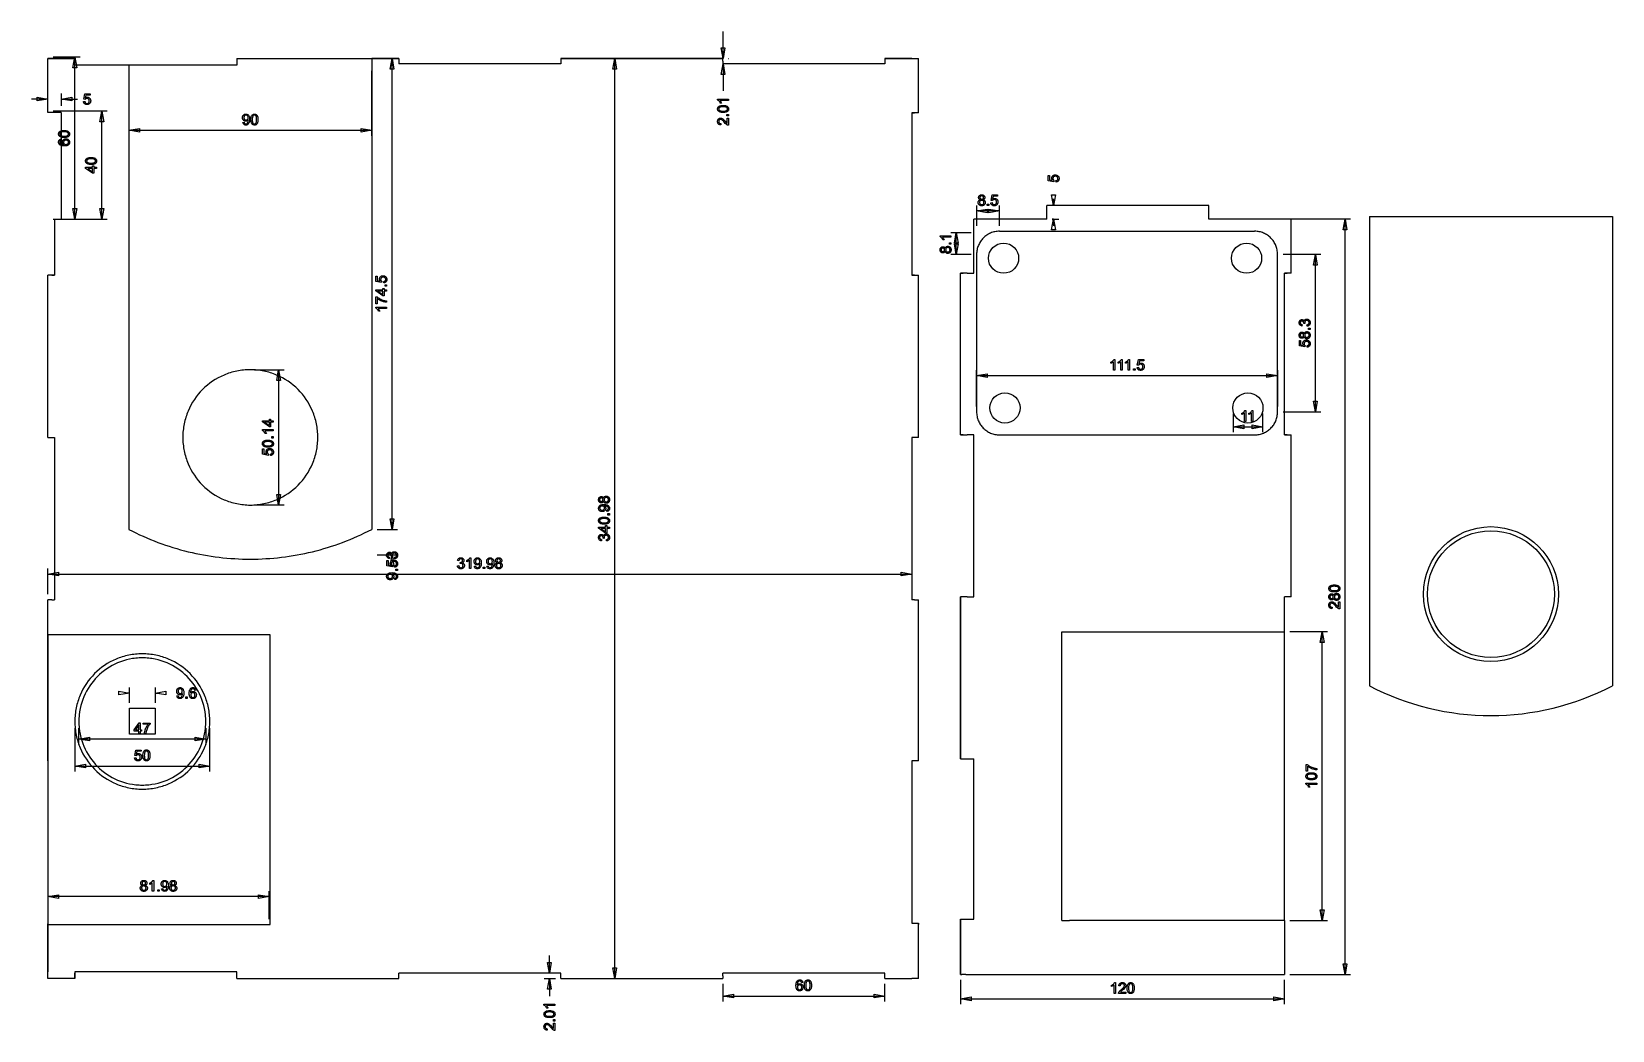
# Model space of a CAD drawing. Extents: x 4 to 590, y 49 to 419.
import ezdxf

# ---------------------------------------------------------------- set-up
doc = ezdxf.new("R2010")
doc.units = 0
doc.header["$LTSCALE"] = 10
doc.layers.add('Layer_1', color=7, linetype='CONTINUOUS')

msp = doc.modelspace()

# ---------------------------------------------------------------- linework, layer by layer
at = {"layer": 'Layer_1', "color": 7, "linetype": 'CONTINUOUS'}
for p, q in [((260.1, 409.5), (260.1, 419.49)), ((22, 410), (12, 410)), ((20, 350), (20, 410)), ((20, 409.5), (10.02, 409.5)), ((20, 409.5), (10.02, 409.5)), ((10.02, 409.5), (20, 409.5)), ((10.02, 389.5), (10.02, 409.5)), ((20, 409.5), (10.02, 409.5)), ((20, 406.99), (20, 409.5)), ((80, 406.99), (20, 406.99)), ((40, 406.99), (40, 235)), ((40, 404.99), (40, 380.92)), ((80, 409.5), (80, 406.99)), ((80, 409.5), (130, 409.5)), ((130, 409.5), (130, 235)), ((130, 409.5), (140, 409.5)), ((140, 409.5), (130, 409.5)), ((130, 380.92), (130, 404.99)), ((139.5, 409.5), (132, 409.5)), ((137.5, 235), (137.5, 409.5)), ((140, 409.5), (140, 407.49)), ((200, 407.49), (140, 407.49)), ((200, 409.5), (200, 408.5)), ((200, 409.5), (260, 409.5)), ((260, 409.5), (200, 409.5)), ((200, 408.5), (200, 407.49)), ((222, 409.5), (202, 409.5)), ((220, 68.52), (220, 409.5)), ((260, 408.5), (260, 409.5)), ((260, 408.5), (260, 407.49)), ((320, 407.49), (260, 407.49)), ((260.1, 407.49), (260.1, 397.5)), ((262, 409.5), (262.1, 409.5)), ((262.1, 407.49), (262, 407.49)), ((330, 409.5), (320, 409.5)), ((320, 409.5), (320, 408.5)), ((320, 409.5), (330, 409.5)), ((320, 408.5), (320, 407.49)), ((330, 409.5), (332.5, 409.5)), ((332.5, 389.44), (332.5, 409.5)), ((10, 394.5), (4, 394.5)), ((10, 392), (10, 396.5)), ((15, 396.5), (15, 392)), ((15, 394.5), (21, 394.5)), ((15, 389.5), (10.02, 389.5)), ((32, 390), (12, 390)), ((15, 389.5), (15, 350)), ((30, 350), (30, 390)), ((330, 389.44), (330, 329.27)), ((332.5, 389.44), (331, 389.44)), ((40, 382.92), (130, 382.92)), ((382.5, 355), (382.5, 357.5)), ((354, 355), (354, 347.5)), ((362.5, 353), (354, 353)), ((362.5, 347.5), (362.5, 355)), ((380, 350), (380, 355)), ((440, 355), (380, 355)), ((384.5, 355), (382, 355)), ((440, 350), (440, 355)), ((12, 350), (22, 350)), ((12, 350), (32, 350)), ((12.5, 350), (12.52, 350)), ((12.5, 350), (15, 350)), ((12.52, 350), (12.52, 329.27)), ((353, 330), (353, 350)), ((380, 350), (353, 350)), ((362.5, 345.5), (457, 345.5)), ((382, 350), (384.5, 350)), ((382.5, 350), (382, 350)), ((382.5, 350), (382.5, 347.5)), ((470, 350), (440, 350)), ((470.5, 350), (470, 350)), ((492.5, 350), (470, 350)), ((470.5, 330), (470.5, 350)), ((490.5, 70), (490.5, 350)), ((499.5, 351), (499.5, 177)), ((499.5, 351), (589.5, 351)), ((589.5, 351), (589.5, 177)), ((344.5, 345), (352, 345)), ((346.5, 336.9), (346.5, 345)), ((352, 336.9), (344.5, 336.9)), ((354, 336.9), (354, 278.6)), ((465.5, 278.6), (465.5, 336.9)), ((481.5, 336.9), (467.5, 336.9)), ((479.5, 278.6), (479.5, 336.9)), ((11.52, 329.27), (10.02, 329.27)), ((10.02, 269.1), (10.02, 329.27)), ((331, 329.27), (332.5, 329.27)), ((332.5, 269.1), (332.5, 329.27)), ((348, 270), (348, 330)), ((350.5, 330), (349, 330)), ((350.5, 330), (353, 330)), ((468, 270), (468, 330)), ((470.5, 330), (469, 330)), ((86.5, 294.17), (97.5, 294.17)), ((95.5, 294.17), (95.5, 244.03)), ((354, 280.6), (354, 294)), ((465.5, 294), (465.5, 280.6)), ((354, 292), (465.5, 292)), ((449, 278), (449, 271)), ((460, 271), (460, 278)), ((467.5, 278.6), (481.5, 278.6)), ((349, 270), (350.5, 270)), ((353, 270), (350.5, 270)), ((353, 210), (353, 270)), ((362.5, 270), (457, 270)), ((449, 273), (460, 273)), ((469, 270), (470.5, 270)), ((470.5, 210), (470.5, 270)), ((10.02, 269.1), (11.52, 269.1)), ((11.52, 269.1), (12.52, 269.1)), ((12.52, 269.1), (12.52, 208.93)), ((330, 269.1), (330, 208.93)), ((331, 269.1), (330, 269.1)), ((332.5, 269.1), (331, 269.1)), ((97.5, 244.03), (86.5, 244.03)), ((132, 235), (139.5, 235)), ((132, 235), (139.5, 235)), ((137.5, 235), (137.5, 235.5)), ((139.5, 225.47), (132, 225.47)), ((137.5, 225.47), (137.5, 224.97)), ((10.02, 210.93), (10.02, 220.45)), ((10.02, 218.45), (330, 218.45)), ((330, 220.45), (330, 210.93)), ((11.52, 208.93), (10.02, 208.93)), ((10.02, 149.26), (10.02, 208.93)), ((11.52, 208.93), (12.52, 208.93)), ((331, 208.93), (330, 208.93)), ((331, 208.93), (332.5, 208.93)), ((332.5, 149.26), (332.5, 208.93)), ((348, 210), (348, 150)), ((349, 210), (348, 210)), ((348, 150), (348, 210)), ((348, 210), (348, 150)), ((350.5, 210), (349, 210)), ((350.5, 210), (353, 210)), ((469, 210), (468, 210)), ((468, 197), (468, 210)), ((470.5, 210), (469, 210)), ((92.4, 195.89), (10, 195.89)), ((10, 195.89), (10.02, 88.58)), ((92.4, 88.58), (92.4, 195.89)), ((385.6, 90), (385.6, 197)), ((385.6, 197), (468, 197)), ((468, 90), (468, 197)), ((484, 197), (470, 197)), ((482, 90), (482, 197)), ((40.2, 170.71), (40.2, 176.33)), ((49.8, 176.33), (49.8, 170.71)), ((40.2, 174.33), (38.5, 174.33)), ((49.8, 174.33), (51.5, 174.33)), ((20, 161.3), (20, 145.25)), ((21.5, 155.28), (21.5, 161.3)), ((68.5, 161.3), (68.5, 155.28)), ((70, 145.25), (70, 161.3)), ((68.5, 157.28), (21.5, 157.28)), ((20, 147.25), (70, 147.25)), ((332.5, 149.26), (330, 149.26)), ((330, 149.26), (330, 89.08)), ((348, 150), (353, 150)), ((353, 90.5), (353, 150)), ((10.02, 100.89), (10.02, 90.58)), ((92, 90.58), (92, 100.89)), ((92, 98.89), (10.02, 98.89)), ((10.02, 88.83), (10, 88.83)), ((10, 88.83), (10, 71.03)), ((10, 88.58), (92.4, 88.58)), ((10, 88.58), (92, 88.58)), ((10.02, 89.08), (10.02, 88.58)), ((10.02, 68.52), (10.02, 88.83)), ((330, 89.08), (332.5, 89.08)), ((332.5, 89.08), (332.5, 88.58)), ((332.5, 68.52), (332.5, 88.83)), ((332.5, 88.83), (332.52, 88.83)), ((348, 70), (348, 90.5)), ((348, 90.5), (348, 70)), ((348, 90.5), (348, 70)), ((348, 90.5), (353, 90.5)), ((385.6, 90), (388.45, 90)), ((468, 90), (388.45, 90)), ((468, 90), (468, 70)), ((470, 90), (484, 90)), ((195.8, 70.53), (195.8, 77.05)), ((10, 68.52), (10, 71.03)), ((80, 71.03), (20, 71.03)), ((20, 71.03), (20, 68.52)), ((20.02, 69.53), (20.02, 70.53)), ((80, 68.52), (80, 71.03)), ((200, 70.53), (140, 70.53)), ((140, 68.52), (140, 70.53)), ((198, 70.53), (193.8, 70.53)), ((200, 69.53), (200, 70.53)), ((320, 70.53), (260, 70.53)), ((260, 69.53), (260, 70.53)), ((320, 69.53), (320, 70.53)), ((20, 68.52), (10, 68.52)), ((20.02, 68.52), (10.02, 68.52)), ((20.02, 68.52), (20.02, 69.53)), ((80, 68.52), (140, 68.52)), ((193.8, 68.52), (198, 68.52)), ((195.8, 68.52), (195.8, 62)), ((200, 68.52), (200, 69.53)), ((200, 68.52), (260, 68.52)), ((202, 68.52), (222, 68.52)), ((260, 69.53), (260, 68.52)), ((260, 66.52), (260, 60.01)), ((320, 68.52), (320, 69.53)), ((320, 68.52), (330, 68.52)), ((320, 60.01), (320, 66.52)), ((332.5, 68.52), (330, 68.52)), ((348, 70), (348.5, 70)), ((348, 68), (348, 59)), ((350, 70), (348.5, 70)), ((350, 70), (468, 70)), ((468, 59), (468, 68)), ((470, 70), (492.5, 70)), ((260, 62.01), (320, 62.01)), ((348, 61), (468, 61))]:
    msp.add_line(p, q, dxfattribs=at)
at = {"layer": 'Layer_1', "color": 7, "linetype": 'CONTINUOUS', "flags": 128}
for points in [[(20, 410), (20.69, 406.06), (19.31, 406.06), (20, 410)], [(260.1, 409.5), (259.41, 413.44), (260.79, 413.44), (260.1, 409.5)], [(137.5, 409.5), (138.19, 405.56), (136.81, 405.56), (137.5, 409.5)], [(220, 409.5), (220.69, 405.56), (219.31, 405.56), (220, 409.5)], [(260.1, 407.49), (260.79, 403.56), (259.41, 403.56), (260.1, 407.49)], [(10, 394.5), (6.06, 393.81), (6.06, 395.19), (10, 394.5)], [(15, 394.5), (18.94, 395.19), (18.94, 393.81), (15, 394.5)], [(23.23, 393.55), (23.75, 393.59), (23.79, 393.41), (23.84, 393.26), (23.92, 393.13), (24.01, 393.03), (24.12, 392.94), (24.24, 392.88), (24.38, 392.85), (24.52, 392.84), (24.69, 392.85), (24.84, 392.9), (24.99, 392.99), (25.12, 393.1), (25.22, 393.25), (25.3, 393.41), (25.35, 393.6), (25.36, 393.81), (25.35, 394.01), (25.3, 394.19), (25.23, 394.34), (25.13, 394.48), (25, 394.58), (24.85, 394.66), (24.69, 394.7), (24.51, 394.72), (24.39, 394.71), (24.28, 394.69), (24.18, 394.66), (24.08, 394.61), (23.99, 394.55), (23.91, 394.49), (23.84, 394.41), (23.78, 394.33), (23.32, 394.39), (23.71, 396.45), (25.7, 396.45), (25.7, 395.98), (24.1, 395.98), (23.88, 394.9), (24.07, 395.01), (24.25, 395.09), (24.44, 395.14), (24.64, 395.15), (24.77, 395.15), (24.89, 395.13), (25.01, 395.1), (25.12, 395.06), (25.23, 395.01), (25.33, 394.95), (25.43, 394.87), (25.52, 394.79), (25.61, 394.7), (25.68, 394.59), (25.74, 394.49), (25.79, 394.37), (25.83, 394.25), (25.86, 394.13), (25.88, 394), (25.88, 393.86), (25.88, 393.72), (25.86, 393.59), (25.84, 393.47), (25.8, 393.35), (25.76, 393.23), (25.71, 393.12), (25.64, 393.02), (25.57, 392.92), (25.47, 392.8), (25.36, 392.7), (25.24, 392.62), (25.11, 392.55), (24.98, 392.5), (24.83, 392.46), (24.68, 392.44), (24.52, 392.43), (24.26, 392.45), (24.14, 392.47), (24.02, 392.51), (23.91, 392.55), (23.81, 392.6), (23.72, 392.67), (23.63, 392.74), (23.54, 392.82), (23.47, 392.9), (23.41, 392.99), (23.36, 393.09), (23.31, 393.2), (23.27, 393.31), (23.25, 393.42), (23.23, 393.55)], [(262.1, 394.47), (262.1, 393.98), (258.97, 393.98), (259.14, 393.78), (259.31, 393.52), (259.46, 393.24), (259.56, 393), (259.09, 393), (258.99, 393.2), (258.87, 393.39), (258.75, 393.56), (258.62, 393.72), (258.48, 393.86), (258.35, 393.98), (258.21, 394.08), (258.08, 394.16), (258.08, 394.47), (262.1, 394.47)], [(30, 390), (30.69, 386.06), (29.31, 386.06), (30, 390)], [(82.2, 385.85), (82.67, 385.89), (82.71, 385.74), (82.76, 385.61), (82.82, 385.5), (82.9, 385.41), (82.99, 385.34), (83.09, 385.3), (83.21, 385.27), (83.33, 385.26), (83.44, 385.27), (83.55, 385.29), (83.64, 385.32), (83.73, 385.36), (83.81, 385.42), (83.89, 385.48), (83.95, 385.56), (84.01, 385.64), (84.06, 385.73), (84.11, 385.84), (84.19, 386.11), (84.25, 386.41), (84.27, 386.71), (84.26, 386.81), (84.18, 386.69), (84.09, 386.59), (83.98, 386.5), (83.86, 386.43), (83.73, 386.36), (83.6, 386.32), (83.45, 386.29), (83.31, 386.28), (83.19, 386.29), (83.07, 386.3), (82.96, 386.33), (82.85, 386.37), (82.75, 386.42), (82.65, 386.48), (82.56, 386.56), (82.47, 386.64), (82.39, 386.73), (82.32, 386.83), (82.26, 386.94), (82.21, 387.06), (82.17, 387.18), (82.15, 387.31), (82.13, 387.45), (82.12, 387.59), (82.13, 387.74), (82.15, 387.88), (82.17, 388.01), (82.21, 388.14), (82.26, 388.26), (82.33, 388.37), (82.4, 388.47), (82.48, 388.57), (82.58, 388.66), (82.67, 388.73), (82.78, 388.8), (82.89, 388.85), (83, 388.89), (83.12, 388.92), (83.25, 388.93), (83.38, 388.94), (83.57, 388.93), (83.76, 388.89), (83.93, 388.82), (84.1, 388.73), (84.25, 388.61), (84.38, 388.48), (84.49, 388.31), (84.59, 388.13), (84.66, 387.92), (84.71, 387.66), (84.74, 387.35), (84.75, 387.01), (84.74, 386.64), (84.71, 386.32), (84.66, 386.03), (84.59, 385.78), (84.49, 385.57), (84.38, 385.38), (84.25, 385.23), (84.09, 385.09), (83.92, 384.99), (83.74, 384.92), (83.54, 384.87), (83.32, 384.86), (83.1, 384.87), (82.9, 384.92), (82.71, 385), (82.56, 385.12), (82.42, 385.26), (82.32, 385.43), (82.24, 385.63), (82.2, 385.85)], [(84.21, 387.61), (84.19, 387.81), (84.15, 387.99), (84.08, 388.15), (83.98, 388.29), (83.87, 388.39), (83.74, 388.47), (83.59, 388.52), (83.44, 388.53), (83.28, 388.52), (83.14, 388.47), (83, 388.38), (82.87, 388.27), (82.77, 388.12), (82.69, 387.96), (82.64, 387.78), (82.63, 387.57), (82.64, 387.39), (82.69, 387.23), (82.76, 387.08), (82.86, 386.95), (82.98, 386.85), (83.12, 386.77), (83.27, 386.73), (83.43, 386.71), (83.59, 386.73), (83.74, 386.77), (83.87, 386.85), (83.99, 386.95), (84.09, 387.08), (84.15, 387.24), (84.2, 387.41), (84.21, 387.61)], [(85.23, 386.9), (85.24, 387.23), (85.27, 387.54), (85.31, 387.81), (85.38, 388.04), (85.46, 388.24), (85.56, 388.42), (85.68, 388.58), (85.81, 388.71), (85.96, 388.81), (86.14, 388.88), (86.33, 388.93), (86.54, 388.94), (86.69, 388.93), (86.84, 388.91), (86.97, 388.87), (87.1, 388.81), (87.22, 388.74), (87.32, 388.65), (87.42, 388.55), (87.5, 388.44), (87.58, 388.31), (87.64, 388.17), (87.7, 388.01), (87.75, 387.84), (87.79, 387.65), (87.82, 387.43), (87.83, 387.18), (87.84, 386.9), (87.83, 386.56), (87.8, 386.26), (87.76, 385.99), (87.7, 385.76), (87.61, 385.56), (87.52, 385.38), (87.4, 385.22), (87.26, 385.09), (87.11, 384.99), (86.94, 384.91), (86.75, 384.87), (86.54, 384.86), (86.4, 384.86), (86.26, 384.88), (86.14, 384.91), (86.02, 384.96), (85.91, 385.02), (85.81, 385.09), (85.71, 385.17), (85.63, 385.27), (85.53, 385.41), (85.45, 385.56), (85.39, 385.73), (85.33, 385.93), (85.29, 386.14), (85.26, 386.37), (85.24, 386.62), (85.23, 386.9)], [(85.74, 386.9), (85.75, 386.45), (85.79, 386.08), (85.83, 385.92), (85.87, 385.79), (85.91, 385.68), (85.97, 385.59), (86.09, 385.44), (86.16, 385.39), (86.22, 385.34), (86.3, 385.31), (86.37, 385.28), (86.45, 385.26), (86.54, 385.26), (86.62, 385.26), (86.7, 385.28), (86.77, 385.31), (86.85, 385.34), (86.92, 385.39), (86.98, 385.44), (87.11, 385.59), (87.16, 385.68), (87.21, 385.79), (87.25, 385.92), (87.28, 386.08), (87.32, 386.45), (87.34, 386.9), (87.32, 387.35), (87.28, 387.72), (87.25, 387.87), (87.21, 388.01), (87.16, 388.12), (87.11, 388.21), (86.98, 388.35), (86.92, 388.41), (86.85, 388.45), (86.77, 388.49), (86.7, 388.51), (86.61, 388.53), (86.53, 388.53), (86.37, 388.52), (86.23, 388.46), (86.1, 388.37), (85.99, 388.25), (85.93, 388.15), (85.88, 388.03), (85.84, 387.89), (85.8, 387.73), (85.77, 387.55), (85.75, 387.35), (85.74, 386.9)], [(260.13, 389.52), (259.79, 389.53), (259.49, 389.55), (259.22, 389.6), (258.99, 389.66), (258.78, 389.74), (258.6, 389.84), (258.45, 389.96), (258.32, 390.1), (258.22, 390.25), (258.14, 390.42), (258.1, 390.61), (258.08, 390.82), (258.09, 390.98), (258.12, 391.12), (258.16, 391.26), (258.21, 391.39), (258.29, 391.5), (258.37, 391.61), (258.47, 391.7), (258.59, 391.79), (258.72, 391.86), (258.86, 391.93), (259.01, 391.99), (259.18, 392.03), (259.37, 392.07), (259.59, 392.1), (259.85, 392.12), (260.13, 392.12), (260.46, 392.12), (260.76, 392.09), (261.03, 392.04), (261.26, 391.98), (261.47, 391.9), (261.65, 391.8), (261.8, 391.68), (261.93, 391.55), (262.04, 391.39), (262.11, 391.22), (262.15, 391.03), (262.17, 390.82), (262.16, 390.68), (262.14, 390.55), (262.11, 390.42), (262.06, 390.3), (262.01, 390.19), (261.93, 390.09), (261.85, 390), (261.75, 389.91), (261.62, 389.82), (261.46, 389.74), (261.29, 389.67), (261.1, 389.62), (260.88, 389.57), (260.65, 389.54), (260.4, 389.52), (260.13, 389.52)], [(261.63, 387.44), (262.1, 387.44), (262.1, 384.79), (261.93, 384.8), (261.76, 384.85), (261.62, 384.91), (261.49, 384.98), (261.36, 385.07), (261.23, 385.17), (261.09, 385.3), (260.94, 385.45), (260.62, 385.82), (260.37, 386.12), (260.14, 386.36), (259.94, 386.56), (259.77, 386.7), (259.62, 386.8), (259.47, 386.87), (259.32, 386.91), (259.18, 386.93), (259.04, 386.91), (258.91, 386.87), (258.8, 386.81), (258.69, 386.72), (258.6, 386.61), (258.54, 386.48), (258.5, 386.33), (258.49, 386.17), (258.5, 386.01), (258.54, 385.85), (258.61, 385.72), (258.7, 385.61), (258.82, 385.51), (258.96, 385.45), (259.11, 385.41), (259.29, 385.39), (259.24, 384.89), (259.1, 384.9), (258.97, 384.93), (258.85, 384.97), (258.74, 385.01), (258.64, 385.06), (258.54, 385.12), (258.46, 385.2), (258.38, 385.28), (258.31, 385.36), (258.25, 385.46), (258.2, 385.56), (258.16, 385.67), (258.13, 385.79), (258.1, 385.91), (258.08, 386.18), (258.09, 386.33), (258.1, 386.46), (258.13, 386.58), (258.16, 386.7), (258.21, 386.81), (258.26, 386.91), (258.33, 387.01), (258.4, 387.1), (258.49, 387.17), (258.57, 387.24), (258.66, 387.3), (258.76, 387.35), (258.86, 387.38), (258.97, 387.41), (259.08, 387.43), (259.19, 387.43), (259.31, 387.43), (259.43, 387.41), (259.55, 387.38), (259.67, 387.33), (259.78, 387.28), (259.9, 387.2), (260.03, 387.11), (260.15, 387.01), (260.46, 386.7), (260.86, 386.25), (261.17, 385.89), (261.36, 385.68), (261.49, 385.57), (261.63, 385.48), (261.63, 387.44)], [(260.13, 390.02), (260.58, 390.04), (260.95, 390.08), (261.1, 390.11), (261.23, 390.15), (261.35, 390.2), (261.44, 390.25), (261.58, 390.37), (261.64, 390.44), (261.68, 390.51), (261.72, 390.58), (261.74, 390.66), (261.76, 390.74), (261.76, 390.82), (261.76, 390.9), (261.74, 390.98), (261.72, 391.06), (261.68, 391.13), (261.64, 391.2), (261.58, 391.27), (261.44, 391.39), (261.34, 391.44), (261.23, 391.49), (261.1, 391.53), (260.95, 391.56), (260.58, 391.61), (260.13, 391.62), (259.67, 391.61), (259.31, 391.56), (259.15, 391.53), (259.02, 391.49), (258.91, 391.44), (258.81, 391.39), (258.67, 391.27), (258.62, 391.2), (258.57, 391.13), (258.54, 391.06), (258.51, 390.98), (258.5, 390.9), (258.49, 390.82), (258.51, 390.65), (258.56, 390.51), (258.65, 390.38), (258.78, 390.27), (258.88, 390.22), (259, 390.16), (259.14, 390.12), (259.3, 390.08), (259.48, 390.06), (259.67, 390.04), (260.13, 390.02)], [(262.1, 388.24), (261.54, 388.24), (261.54, 388.8), (262.1, 388.8), (262.1, 388.24)], [(331, 389.44), (330, 389.44), (331, 389.44)], [(16.03, 380.23), (15.69, 380.24), (15.39, 380.27), (15.12, 380.31), (14.89, 380.38), (14.68, 380.46), (14.5, 380.56), (14.35, 380.68), (14.22, 380.81), (14.12, 380.96), (14.04, 381.14), (14, 381.33), (13.98, 381.54), (13.99, 381.69), (14.02, 381.84), (14.06, 381.97), (14.11, 382.1), (14.19, 382.22), (14.27, 382.32), (14.37, 382.42), (14.49, 382.5), (14.62, 382.58), (14.76, 382.64), (14.91, 382.7), (15.08, 382.75), (15.27, 382.79), (15.49, 382.82), (15.75, 382.83), (16.03, 382.84), (16.36, 382.83), (16.66, 382.8), (16.93, 382.76), (17.16, 382.7), (17.37, 382.61), (17.55, 382.52), (17.7, 382.4), (17.83, 382.26), (17.94, 382.11), (18.01, 381.94), (18.05, 381.75), (18.07, 381.54), (18.06, 381.4), (18.04, 381.26), (18.01, 381.14), (17.96, 381.02), (17.91, 380.91), (17.83, 380.81), (17.75, 380.71), (17.65, 380.63), (17.52, 380.53), (17.36, 380.45), (17.19, 380.39), (17, 380.33), (16.78, 380.29), (16.55, 380.26), (16.3, 380.24), (16.03, 380.23)], [(16.03, 380.74), (16.48, 380.75), (16.85, 380.79), (17, 380.83), (17.13, 380.87), (17.25, 380.91), (17.34, 380.97), (17.48, 381.09), (17.54, 381.16), (17.58, 381.22), (17.62, 381.3), (17.64, 381.37), (17.66, 381.45), (17.66, 381.54), (17.66, 381.62), (17.64, 381.7), (17.62, 381.77), (17.58, 381.85), (17.54, 381.92), (17.48, 381.98), (17.34, 382.11), (17.24, 382.16), (17.13, 382.21), (17, 382.25), (16.85, 382.28), (16.48, 382.32), (16.03, 382.34), (15.57, 382.32), (15.21, 382.28), (15.05, 382.25), (14.92, 382.21), (14.81, 382.16), (14.71, 382.11), (14.57, 381.98), (14.52, 381.92), (14.47, 381.85), (14.44, 381.77), (14.41, 381.7), (14.4, 381.61), (14.39, 381.53), (14.41, 381.37), (14.46, 381.23), (14.55, 381.1), (14.68, 380.99), (14.78, 380.93), (14.9, 380.88), (15.04, 380.84), (15.2, 380.8), (15.38, 380.77), (15.57, 380.75), (16.03, 380.74)], [(40, 382.92), (43.94, 383.62), (43.94, 382.23), (40, 382.92)], [(130, 382.92), (126.06, 382.23), (126.06, 383.62), (130, 382.92)], [(14.98, 379.67), (15.02, 379.18), (14.88, 379.15), (14.77, 379.11), (14.67, 379.06), (14.6, 379), (14.51, 378.89), (14.44, 378.78), (14.4, 378.65), (14.39, 378.51), (14.4, 378.39), (14.42, 378.29), (14.46, 378.19), (14.52, 378.1), (14.61, 377.99), (14.73, 377.89), (14.86, 377.8), (15.01, 377.73), (15.19, 377.67), (15.41, 377.63), (15.65, 377.6), (15.94, 377.59), (15.81, 377.68), (15.7, 377.79), (15.61, 377.9), (15.54, 378.02), (15.48, 378.15), (15.44, 378.29), (15.41, 378.42), (15.41, 378.56), (15.41, 378.68), (15.43, 378.8), (15.46, 378.91), (15.5, 379.02), (15.55, 379.12), (15.61, 379.22), (15.68, 379.31), (15.77, 379.4), (15.86, 379.48), (15.96, 379.55), (16.07, 379.61), (16.18, 379.66), (16.3, 379.69), (16.43, 379.72), (16.56, 379.74), (16.7, 379.74), (16.89, 379.73), (17.06, 379.7), (17.24, 379.65), (17.4, 379.58), (17.55, 379.49), (17.69, 379.39), (17.8, 379.27), (17.9, 379.14), (17.97, 378.99), (18.03, 378.83), (18.06, 378.67), (18.07, 378.49), (18.06, 378.34), (18.04, 378.2), (18, 378.06), (17.96, 377.93), (17.89, 377.81), (17.81, 377.7), (17.72, 377.59), (17.62, 377.49), (17.49, 377.4), (17.35, 377.32), (17.2, 377.25), (17.02, 377.2), (16.82, 377.16), (16.61, 377.13), (16.38, 377.11), (16.13, 377.1), (15.85, 377.11), (15.59, 377.13), (15.35, 377.16), (15.13, 377.21), (14.93, 377.27), (14.74, 377.34), (14.58, 377.43), (14.44, 377.53), (14.33, 377.63), (14.24, 377.73), (14.16, 377.85), (14.1, 377.97), (14.05, 378.1), (14.01, 378.24), (13.99, 378.38), (13.98, 378.54), (14, 378.76), (14.05, 378.97), (14.13, 379.15), (14.25, 379.31), (14.39, 379.45), (14.56, 379.55), (14.76, 379.63), (14.98, 379.67)], [(16.7, 377.67), (16.83, 377.67), (16.95, 377.69), (17.07, 377.73), (17.19, 377.77), (17.3, 377.83), (17.39, 377.9), (17.48, 377.98), (17.54, 378.08), (17.6, 378.17), (17.63, 378.27), (17.66, 378.38), (17.66, 378.48), (17.65, 378.63), (17.6, 378.77), (17.52, 378.9), (17.41, 379.02), (17.28, 379.12), (17.12, 379.19), (16.94, 379.23), (16.73, 379.24), (16.53, 379.23), (16.36, 379.19), (16.21, 379.12), (16.08, 379.02), (15.97, 378.9), (15.9, 378.77), (15.85, 378.62), (15.84, 378.46), (15.85, 378.3), (15.9, 378.16), (15.97, 378.02), (16.08, 377.9), (16.21, 377.8), (16.35, 377.73), (16.52, 377.68), (16.7, 377.67)], [(26.03, 370.23), (25.69, 370.24), (25.39, 370.27), (25.12, 370.31), (24.89, 370.38), (24.68, 370.46), (24.5, 370.56), (24.35, 370.68), (24.22, 370.81), (24.12, 370.96), (24.04, 371.14), (24, 371.33), (23.98, 371.54), (23.99, 371.69), (24.02, 371.84), (24.06, 371.97), (24.11, 372.1), (24.19, 372.22), (24.27, 372.32), (24.37, 372.42), (24.49, 372.5), (24.62, 372.58), (24.76, 372.64), (24.91, 372.7), (25.08, 372.75), (25.27, 372.79), (25.49, 372.82), (25.75, 372.83), (26.03, 372.84), (26.36, 372.83), (26.66, 372.8), (26.93, 372.76), (27.16, 372.7), (27.37, 372.61), (27.55, 372.52), (27.7, 372.4), (27.83, 372.26), (27.94, 372.11), (28.01, 371.94), (28.05, 371.75), (28.07, 371.54), (28.06, 371.4), (28.04, 371.26), (28.01, 371.14), (27.96, 371.02), (27.91, 370.91), (27.83, 370.81), (27.75, 370.71), (27.65, 370.63), (27.52, 370.53), (27.36, 370.45), (27.19, 370.39), (27, 370.33), (26.78, 370.29), (26.55, 370.26), (26.3, 370.24), (26.03, 370.23)], [(28, 368.7), (27.04, 368.7), (27.04, 366.96), (26.59, 366.96), (24, 368.79), (24, 369.19), (26.59, 369.19), (26.59, 369.73), (27.04, 369.73), (27.04, 369.19), (28, 369.19), (28, 368.7)], [(26.03, 370.74), (26.48, 370.75), (26.85, 370.79), (27, 370.83), (27.13, 370.87), (27.25, 370.91), (27.34, 370.97), (27.48, 371.09), (27.54, 371.16), (27.58, 371.22), (27.62, 371.3), (27.64, 371.37), (27.66, 371.45), (27.66, 371.54), (27.66, 371.62), (27.64, 371.7), (27.62, 371.77), (27.58, 371.85), (27.54, 371.92), (27.48, 371.98), (27.34, 372.11), (27.24, 372.16), (27.13, 372.21), (27, 372.25), (26.85, 372.28), (26.48, 372.32), (26.03, 372.34), (25.57, 372.32), (25.21, 372.28), (25.05, 372.25), (24.92, 372.21), (24.81, 372.16), (24.71, 372.11), (24.57, 371.98), (24.52, 371.92), (24.47, 371.85), (24.44, 371.77), (24.41, 371.7), (24.4, 371.61), (24.39, 371.53), (24.41, 371.37), (24.46, 371.23), (24.55, 371.1), (24.68, 370.99), (24.78, 370.93), (24.9, 370.88), (25.04, 370.84), (25.2, 370.8), (25.38, 370.77), (25.57, 370.75), (26.03, 370.74)], [(26.59, 368.7), (24.79, 368.7), (26.59, 367.45), (26.59, 368.7)], [(383.45, 363.73), (383.41, 364.25), (383.59, 364.29), (383.74, 364.34), (383.87, 364.42), (383.97, 364.51), (384.06, 364.62), (384.12, 364.74), (384.15, 364.88), (384.16, 365.02), (384.15, 365.19), (384.1, 365.34), (384.01, 365.49), (383.9, 365.62), (383.75, 365.72), (383.59, 365.8), (383.4, 365.85), (383.19, 365.86), (382.99, 365.85), (382.81, 365.8), (382.66, 365.73), (382.52, 365.63), (382.42, 365.5), (382.34, 365.35), (382.3, 365.19), (382.28, 365.01), (382.29, 364.89), (382.31, 364.78), (382.34, 364.68), (382.39, 364.58), (382.45, 364.49), (382.51, 364.41), (382.59, 364.34), (382.67, 364.28), (382.61, 363.82), (380.55, 364.21), (380.55, 366.2), (381.02, 366.2), (381.02, 364.6), (382.1, 364.38), (381.99, 364.57), (381.91, 364.75), (381.86, 364.94), (381.85, 365.14), (381.85, 365.27), (381.87, 365.39), (381.9, 365.51), (381.94, 365.62), (381.99, 365.73), (382.05, 365.83), (382.13, 365.93), (382.21, 366.02), (382.3, 366.11), (382.41, 366.18), (382.51, 366.24), (382.63, 366.29), (382.75, 366.33), (382.87, 366.36), (383, 366.38), (383.14, 366.38), (383.28, 366.38), (383.41, 366.36), (383.53, 366.34), (383.65, 366.3), (383.77, 366.26), (383.88, 366.21), (383.98, 366.14), (384.08, 366.07), (384.2, 365.97), (384.3, 365.86), (384.38, 365.74), (384.45, 365.61), (384.5, 365.48), (384.54, 365.33), (384.56, 365.18), (384.57, 365.02), (384.55, 364.76), (384.53, 364.64), (384.49, 364.52), (384.45, 364.41), (384.4, 364.31), (384.33, 364.22), (384.26, 364.13), (384.18, 364.04), (384.1, 363.97), (384.01, 363.91), (383.91, 363.86), (383.8, 363.81), (383.69, 363.77), (383.58, 363.75), (383.45, 363.73)], [(355.36, 357.17), (355.21, 357.23), (355.09, 357.3), (354.99, 357.39), (354.9, 357.49), (354.84, 357.6), (354.79, 357.72), (354.76, 357.85), (354.76, 357.98), (354.76, 358.09), (354.78, 358.19), (354.8, 358.29), (354.83, 358.39), (354.88, 358.48), (354.93, 358.56), (355, 358.64), (355.07, 358.72), (355.15, 358.79), (355.24, 358.85), (355.33, 358.9), (355.43, 358.94), (355.54, 358.97), (355.66, 359), (355.9, 359.02), (356.15, 359), (356.27, 358.97), (356.38, 358.94), (356.48, 358.9), (356.57, 358.85), (356.66, 358.78), (356.75, 358.71), (356.82, 358.63), (356.89, 358.55), (356.94, 358.47), (356.99, 358.37), (357.02, 358.28), (357.05, 358.18), (357.06, 358.08), (357.07, 357.97), (357.06, 357.84), (357.03, 357.71), (356.98, 357.59), (356.92, 357.49), (356.84, 357.39), (356.74, 357.3), (356.62, 357.23), (356.48, 357.17), (356.65, 357.1), (356.8, 357.01), (356.93, 356.91), (357.04, 356.78), (357.12, 356.64), (357.18, 356.49), (357.22, 356.32), (357.23, 356.14), (357.22, 356.02), (357.21, 355.9), (357.18, 355.78), (357.14, 355.67), (357.09, 355.57), (357.03, 355.47), (356.95, 355.37), (356.87, 355.28), (356.77, 355.2), (356.67, 355.13), (356.56, 355.07), (356.45, 355.02), (356.32, 354.98), (356.19, 354.95), (356.06, 354.94), (355.91, 354.93), (355.77, 354.94), (355.63, 354.95), (355.5, 354.98), (355.38, 355.02), (355.26, 355.07), (355.15, 355.13), (355.05, 355.2), (354.96, 355.28), (354.87, 355.37), (354.8, 355.47), (354.74, 355.57), (354.69, 355.68), (354.65, 355.79), (354.62, 355.91), (354.6, 356.03), (354.59, 356.16), (354.61, 356.34), (354.64, 356.52), (354.71, 356.67), (354.79, 356.81), (354.9, 356.93), (355.03, 357.03), (355.18, 357.11), (355.36, 357.17)], [(355.26, 358), (355.27, 357.87), (355.3, 357.74), (355.36, 357.63), (355.44, 357.54), (355.54, 357.46), (355.65, 357.4), (355.78, 357.37), (355.92, 357.36), (356.05, 357.37), (356.17, 357.4), (356.28, 357.46), (356.38, 357.54), (356.46, 357.63), (356.52, 357.73), (356.55, 357.85), (356.56, 357.97), (356.55, 358.1), (356.52, 358.22), (356.46, 358.33), (356.37, 358.43), (356.28, 358.51), (356.17, 358.57), (356.04, 358.6), (355.91, 358.61), (355.78, 358.6), (355.65, 358.57), (355.54, 358.51), (355.44, 358.43), (355.36, 358.34), (355.3, 358.23), (355.27, 358.12), (355.26, 358)], [(359.26, 356.05), (359.78, 356.09), (359.81, 355.91), (359.87, 355.76), (359.95, 355.63), (360.04, 355.53), (360.15, 355.44), (360.27, 355.38), (360.4, 355.35), (360.55, 355.34), (360.72, 355.35), (360.87, 355.4), (361.02, 355.49), (361.15, 355.6), (361.25, 355.75), (361.33, 355.91), (361.38, 356.1), (361.39, 356.31), (361.38, 356.51), (361.33, 356.69), (361.26, 356.84), (361.16, 356.98), (361.03, 357.08), (360.88, 357.16), (360.72, 357.2), (360.54, 357.22), (360.42, 357.21), (360.31, 357.19), (360.21, 357.16), (360.11, 357.11), (360.02, 357.05), (359.94, 356.99), (359.87, 356.91), (359.81, 356.83), (359.35, 356.89), (359.74, 358.95), (361.72, 358.95), (361.72, 358.48), (360.13, 358.48), (359.91, 357.4), (360.09, 357.51), (360.28, 357.59), (360.47, 357.64), (360.67, 357.65), (360.8, 357.65), (360.92, 357.63), (361.04, 357.6), (361.15, 357.56), (361.26, 357.51), (361.36, 357.45), (361.46, 357.37), (361.55, 357.29), (361.64, 357.2), (361.71, 357.09), (361.77, 356.99), (361.82, 356.87), (361.86, 356.75), (361.89, 356.63), (361.91, 356.5), (361.91, 356.36), (361.91, 356.22), (361.89, 356.09), (361.87, 355.97), (361.83, 355.85), (361.79, 355.73), (361.73, 355.62), (361.67, 355.52), (361.6, 355.42), (361.5, 355.3), (361.39, 355.2), (361.27, 355.12), (361.14, 355.05), (361.01, 355), (360.86, 354.96), (360.71, 354.94), (360.55, 354.93), (360.29, 354.95), (360.16, 354.97), (360.05, 355.01), (359.94, 355.05), (359.84, 355.1), (359.74, 355.17), (359.65, 355.24), (359.57, 355.32), (359.5, 355.4), (359.44, 355.49), (359.38, 355.59), (359.34, 355.7), (359.3, 355.81), (359.28, 355.92), (359.26, 356.05)], [(382.5, 355), (381.81, 358.94), (383.19, 358.94), (382.5, 355)], [(20, 350), (19.31, 353.94), (20.69, 353.94), (20, 350)], [(30, 350), (29.31, 353.94), (30.69, 353.94), (30, 350)], [(354, 353), (357.94, 353.69), (357.94, 352.31), (354, 353)], [(355.1, 356.15), (355.11, 356.05), (355.12, 355.95), (355.16, 355.85), (355.2, 355.75), (355.25, 355.65), (355.32, 355.57), (355.4, 355.5), (355.49, 355.44), (355.6, 355.4), (355.7, 355.36), (355.81, 355.34), (355.92, 355.34), (356.09, 355.35), (356.24, 355.39), (356.38, 355.46), (356.5, 355.56), (356.6, 355.68), (356.67, 355.82), (356.71, 355.97), (356.73, 356.14), (356.71, 356.31), (356.67, 356.46), (356.6, 356.6), (356.49, 356.72), (356.37, 356.83), (356.23, 356.9), (356.07, 356.94), (355.9, 356.96), (355.74, 356.94), (355.58, 356.9), (355.45, 356.83), (355.33, 356.73), (355.23, 356.61), (355.16, 356.47), (355.11, 356.32), (355.1, 356.15)], [(357.98, 355), (357.98, 355.56), (358.54, 355.56), (358.54, 355), (357.98, 355)], [(362.5, 353), (358.57, 352.31), (358.57, 353.69), (362.5, 353)], [(382.5, 350), (383.19, 346.06), (381.81, 346.06), (382.5, 350)], [(490.5, 350), (491.19, 346.06), (489.81, 346.06), (490.5, 350)], [(344.5, 343.81), (344.5, 343.32), (341.37, 343.32), (341.54, 343.11), (341.71, 342.85), (341.86, 342.58), (341.96, 342.33), (341.49, 342.33), (341.39, 342.53), (341.27, 342.72), (341.15, 342.89), (341.02, 343.05), (340.88, 343.2), (340.75, 343.32), (340.61, 343.42), (340.48, 343.49), (340.48, 343.81), (344.5, 343.81)], [(342.33, 338.05), (342.27, 337.91), (342.2, 337.79), (342.11, 337.68), (342.01, 337.6), (341.9, 337.54), (341.78, 337.49), (341.65, 337.46), (341.52, 337.45), (341.41, 337.46), (341.31, 337.47), (341.21, 337.5), (341.11, 337.53), (341.02, 337.58), (340.94, 337.63), (340.86, 337.69), (340.78, 337.77), (340.71, 337.85), (340.65, 337.94), (340.6, 338.03), (340.56, 338.13), (340.53, 338.24), (340.5, 338.35), (340.48, 338.6), (340.5, 338.85), (340.53, 338.97), (340.56, 339.07), (340.6, 339.18), (340.65, 339.27), (340.72, 339.36), (340.79, 339.44), (340.87, 339.52), (340.95, 339.58), (341.03, 339.64), (341.13, 339.68), (341.22, 339.72), (341.32, 339.74), (341.42, 339.76), (341.53, 339.76), (341.66, 339.75), (341.79, 339.73), (341.91, 339.68), (342.01, 339.62), (342.11, 339.54), (342.2, 339.43), (342.27, 339.31), (342.33, 339.17), (342.4, 339.35), (342.49, 339.5), (342.59, 339.63), (342.72, 339.74), (342.86, 339.82), (343.01, 339.88), (343.18, 339.92), (343.36, 339.93), (343.48, 339.92), (343.6, 339.9), (343.72, 339.88), (343.83, 339.84), (343.93, 339.79), (344.03, 339.72), (344.13, 339.65), (344.22, 339.56), (344.3, 339.47), (344.37, 339.37), (344.43, 339.26), (344.48, 339.14), (344.52, 339.02), (344.55, 338.89), (344.56, 338.75), (344.57, 338.61), (344.56, 338.47), (344.55, 338.33), (344.52, 338.2), (344.48, 338.07), (344.43, 337.96), (344.37, 337.85), (344.3, 337.75), (344.22, 337.65), (344.13, 337.57), (344.03, 337.5), (343.93, 337.43), (343.82, 337.38), (343.71, 337.34), (343.59, 337.31), (343.47, 337.3), (343.34, 337.29), (343.16, 337.3), (342.98, 337.34), (342.83, 337.4), (342.69, 337.49), (342.57, 337.6), (342.47, 337.73), (342.39, 337.88), (342.33, 338.05)], [(344.5, 340.68), (343.94, 340.68), (343.94, 341.24), (344.5, 341.24), (344.5, 340.68)], [(346.5, 345), (347.19, 341.06), (345.81, 341.06), (346.5, 345)], [(346.5, 336.9), (345.81, 340.84), (347.19, 340.84), (346.5, 336.9)], [(341.5, 337.95), (341.63, 337.97), (341.76, 338), (341.87, 338.06), (341.96, 338.14), (342.04, 338.24), (342.1, 338.35), (342.13, 338.47), (342.14, 338.61), (342.13, 338.75), (342.1, 338.87), (342.04, 338.98), (341.96, 339.08), (341.87, 339.16), (341.77, 339.21), (341.65, 339.25), (341.53, 339.26), (341.4, 339.25), (341.28, 339.21), (341.17, 339.15), (341.07, 339.07), (340.99, 338.97), (340.93, 338.86), (340.9, 338.74), (340.89, 338.61), (340.9, 338.47), (340.93, 338.35), (340.99, 338.24), (341.07, 338.14), (341.16, 338.06), (341.27, 338), (341.38, 337.97), (341.5, 337.95)], [(343.35, 337.8), (343.45, 337.8), (343.55, 337.82), (343.65, 337.85), (343.75, 337.9), (343.85, 337.95), (343.93, 338.02), (344, 338.1), (344.06, 338.19), (344.1, 338.29), (344.14, 338.4), (344.16, 338.5), (344.16, 338.62), (344.15, 338.78), (344.11, 338.94), (344.04, 339.07), (343.94, 339.2), (343.82, 339.3), (343.68, 339.37), (343.53, 339.41), (343.36, 339.43), (343.19, 339.41), (343.04, 339.37), (342.9, 339.29), (342.78, 339.19), (342.67, 339.06), (342.6, 338.92), (342.56, 338.77), (342.54, 338.6), (342.56, 338.43), (342.6, 338.28), (342.67, 338.15), (342.77, 338.02), (342.89, 337.92), (343.03, 337.85), (343.18, 337.81), (343.35, 337.8)], [(479.5, 336.9), (480.19, 332.96), (478.81, 332.96), (479.5, 336.9)], [(11.52, 329.27), (12.52, 329.27), (11.52, 329.27)], [(134.45, 326.37), (134.41, 326.88), (134.59, 326.92), (134.74, 326.98), (134.87, 327.05), (134.97, 327.15), (135.06, 327.26), (135.12, 327.38), (135.15, 327.51), (135.16, 327.65), (135.15, 327.82), (135.1, 327.98), (135.01, 328.12), (134.9, 328.25), (134.75, 328.36), (134.59, 328.44), (134.4, 328.48), (134.19, 328.5), (133.99, 328.48), (133.81, 328.44), (133.66, 328.36), (133.52, 328.26), (133.42, 328.13), (133.34, 327.99), (133.3, 327.83), (133.28, 327.64), (133.29, 327.53), (133.31, 327.42), (133.34, 327.31), (133.39, 327.21), (133.45, 327.12), (133.51, 327.04), (133.59, 326.97), (133.67, 326.91), (133.61, 326.45), (131.55, 326.84), (131.55, 328.83), (132.02, 328.83), (132.02, 327.23), (133.1, 327.02), (132.99, 327.2), (132.91, 327.39), (132.86, 327.58), (132.85, 327.77), (132.85, 327.9), (132.87, 328.03), (132.9, 328.14), (132.94, 328.26), (132.99, 328.37), (133.05, 328.47), (133.13, 328.57), (133.21, 328.66), (133.3, 328.74), (133.41, 328.82), (133.51, 328.88), (133.63, 328.93), (133.75, 328.97), (133.87, 329), (134, 329.01), (134.14, 329.02), (134.28, 329.01), (134.41, 329), (134.53, 328.97), (134.65, 328.94), (134.77, 328.89), (134.88, 328.84), (134.98, 328.78), (135.08, 328.7), (135.2, 328.6), (135.3, 328.49), (135.38, 328.37), (135.45, 328.25), (135.5, 328.11), (135.54, 327.97), (135.56, 327.81), (135.57, 327.65), (135.55, 327.39), (135.53, 327.27), (135.49, 327.16), (135.45, 327.05), (135.4, 326.95), (135.33, 326.85), (135.26, 326.76), (135.18, 326.68), (135.1, 326.61), (135.01, 326.54), (134.91, 326.49), (134.8, 326.44), (134.69, 326.41), (134.58, 326.38), (134.45, 326.37)], [(331, 329.27), (330, 329.27), (331, 329.27)], [(349, 330), (348, 330), (349, 330)], [(469, 330), (468, 330), (469, 330)], [(135.5, 323.28), (134.54, 323.28), (134.54, 321.55), (134.09, 321.55), (131.5, 323.37), (131.5, 323.77), (134.09, 323.77), (134.09, 324.31), (134.54, 324.31), (134.54, 323.77), (135.5, 323.77), (135.5, 323.28)], [(134.09, 323.28), (132.29, 323.28), (134.09, 322.03), (134.09, 323.28)], [(135.5, 325.09), (134.94, 325.09), (134.94, 325.65), (135.5, 325.65), (135.5, 325.09)], [(135.5, 317.34), (135.5, 316.85), (132.37, 316.85), (132.54, 316.64), (132.71, 316.38), (132.86, 316.11), (132.96, 315.87), (132.49, 315.87), (132.39, 316.07), (132.27, 316.25), (132.15, 316.43), (132.02, 316.59), (131.88, 316.73), (131.75, 316.85), (131.61, 316.95), (131.48, 317.02), (131.48, 317.34), (135.5, 317.34)], [(132.02, 318.63), (131.55, 318.63), (131.55, 321.22), (131.93, 321.22), (132.15, 321.03), (132.41, 320.84), (132.69, 320.65), (133.01, 320.46), (133.35, 320.29), (133.7, 320.13), (134.05, 320), (134.4, 319.88), (134.66, 319.82), (134.93, 319.76), (135.21, 319.72), (135.5, 319.7), (135.5, 319.19), (135.25, 319.21), (134.98, 319.24), (134.68, 319.3), (134.36, 319.38), (134.03, 319.47), (133.7, 319.59), (133.38, 319.73), (133.07, 319.88), (132.77, 320.05), (132.5, 320.23), (132.25, 320.41), (132.02, 320.59), (132.02, 318.63)], [(476.44, 310.31), (476.38, 310.81), (476.57, 310.86), (476.74, 310.92), (476.87, 311), (476.98, 311.09), (477.06, 311.2), (477.12, 311.32), (477.15, 311.45), (477.16, 311.59), (477.15, 311.76), (477.1, 311.91), (477.03, 312.05), (476.92, 312.17), (476.8, 312.28), (476.66, 312.35), (476.5, 312.4), (476.33, 312.41), (476.17, 312.4), (476.02, 312.36), (475.89, 312.29), (475.77, 312.19), (475.68, 312.07), (475.61, 311.94), (475.57, 311.79), (475.55, 311.63), (475.57, 311.47), (475.61, 311.28), (475.18, 311.34), (475.18, 311.42), (475.17, 311.57), (475.14, 311.72), (475.09, 311.85), (475.02, 311.98), (474.92, 312.09), (474.81, 312.17), (474.67, 312.22), (474.51, 312.23), (474.38, 312.22), (474.27, 312.19), (474.16, 312.13), (474.06, 312.05), (473.99, 311.95), (473.93, 311.84), (473.9, 311.72), (473.89, 311.58), (473.9, 311.44), (473.93, 311.32), (473.99, 311.2), (474.07, 311.1), (474.17, 311.01), (474.29, 310.94), (474.44, 310.89), (474.61, 310.86), (474.52, 310.36), (474.29, 310.42), (474.08, 310.51), (473.9, 310.63), (473.76, 310.77), (473.64, 310.94), (473.55, 311.13), (473.5, 311.34), (473.48, 311.57), (473.49, 311.73), (473.52, 311.88), (473.56, 312.03), (473.62, 312.17), (473.7, 312.3), (473.79, 312.41), (473.89, 312.51), (474.01, 312.59), (474.13, 312.66), (474.26, 312.7), (474.39, 312.73), (474.52, 312.74), (474.65, 312.73), (474.77, 312.7), (474.89, 312.66), (475, 312.6), (475.1, 312.52), (475.19, 312.43), (475.27, 312.31), (475.33, 312.19), (475.39, 312.35), (475.46, 312.5), (475.56, 312.63), (475.67, 312.74), (475.81, 312.82), (475.96, 312.89), (476.13, 312.92), (476.32, 312.93), (476.45, 312.93), (476.57, 312.91), (476.69, 312.88), (476.8, 312.84), (476.91, 312.78), (477.01, 312.72), (477.11, 312.64), (477.21, 312.55), (477.29, 312.45), (477.37, 312.35), (477.43, 312.24), (477.48, 312.12), (477.52, 312), (477.55, 311.87), (477.57, 311.73), (477.57, 311.59), (477.57, 311.46), (477.55, 311.33), (477.53, 311.22), (477.49, 311.1), (477.45, 311), (477.39, 310.9), (477.33, 310.8), (477.26, 310.71), (477.18, 310.63), (477.09, 310.56), (477, 310.49), (476.9, 310.44), (476.79, 310.39), (476.68, 310.36), (476.57, 310.33), (476.44, 310.31)], [(475.33, 306.41), (475.27, 306.26), (475.2, 306.14), (475.11, 306.04), (475.01, 305.95), (474.9, 305.89), (474.78, 305.84), (474.65, 305.82), (474.52, 305.81), (474.41, 305.81), (474.31, 305.83), (474.21, 305.85), (474.11, 305.89), (474.02, 305.93), (473.94, 305.98), (473.86, 306.05), (473.78, 306.12), (473.71, 306.2), (473.65, 306.29), (473.6, 306.39), (473.56, 306.49), (473.53, 306.59), (473.5, 306.71), (473.48, 306.96), (473.5, 307.21), (473.53, 307.32), (473.56, 307.43), (473.6, 307.53), (473.65, 307.63), (473.72, 307.72), (473.79, 307.8), (473.87, 307.87), (473.95, 307.94), (474.03, 307.99), (474.13, 308.04), (474.22, 308.07), (474.32, 308.1), (474.42, 308.11), (474.53, 308.12), (474.66, 308.11), (474.79, 308.08), (474.91, 308.04), (475.01, 307.97), (475.11, 307.89), (475.2, 307.79), (475.27, 307.67), (475.33, 307.53), (475.4, 307.7), (475.49, 307.85), (475.59, 307.98), (475.72, 308.09), (475.86, 308.17), (476.01, 308.23), (476.18, 308.27), (476.36, 308.28), (476.48, 308.28), (476.6, 308.26), (476.72, 308.23), (476.83, 308.19), (476.93, 308.14), (477.03, 308.08), (477.13, 308), (477.22, 307.92), (477.3, 307.82), (477.37, 307.72), (477.43, 307.61), (477.48, 307.5), (477.52, 307.38), (477.55, 307.25), (477.56, 307.11), (477.57, 306.96), (477.56, 306.82), (477.55, 306.68), (477.52, 306.55), (477.48, 306.43), (477.43, 306.31), (477.37, 306.2), (477.3, 306.1), (477.22, 306.01), (477.13, 305.92), (477.03, 305.85), (476.93, 305.79), (476.82, 305.74), (476.71, 305.7), (476.59, 305.67), (476.47, 305.65), (476.34, 305.65), (476.16, 305.66), (475.98, 305.7), (475.83, 305.76), (475.69, 305.84), (475.57, 305.95), (475.47, 306.08), (475.39, 306.24), (475.33, 306.41)], [(476.45, 302.54), (476.41, 303.06), (476.59, 303.1), (476.74, 303.15), (476.87, 303.23), (476.97, 303.33), (477.06, 303.44), (477.12, 303.56), (477.15, 303.69), (477.16, 303.83), (477.15, 304), (477.1, 304.16), (477.01, 304.3), (476.9, 304.43), (476.75, 304.54), (476.59, 304.61), (476.4, 304.66), (476.19, 304.67), (475.99, 304.66), (475.81, 304.62), (475.66, 304.54), (475.52, 304.44), (475.42, 304.31), (475.34, 304.17), (475.3, 304), (475.28, 303.82), (475.29, 303.71), (475.31, 303.6), (475.34, 303.49), (475.39, 303.39), (475.45, 303.3), (475.51, 303.22), (475.59, 303.15), (475.67, 303.09), (475.61, 302.63), (473.55, 303.02), (473.55, 305.01), (474.02, 305.01), (474.02, 303.41), (475.1, 303.2), (474.99, 303.38), (474.91, 303.57), (474.86, 303.76), (474.85, 303.95), (474.85, 304.08), (474.87, 304.2), (474.9, 304.32), (474.94, 304.43), (474.99, 304.54), (475.05, 304.65), (475.13, 304.74), (475.21, 304.84), (475.3, 304.92), (475.41, 304.99), (475.51, 305.06), (475.63, 305.11), (475.75, 305.15), (475.87, 305.17), (476, 305.19), (476.14, 305.2), (476.28, 305.19), (476.41, 305.18), (476.53, 305.15), (476.65, 305.12), (476.77, 305.07), (476.88, 305.02), (476.98, 304.95), (477.08, 304.88), (477.2, 304.78), (477.3, 304.67), (477.38, 304.55), (477.45, 304.42), (477.5, 304.29), (477.54, 304.14), (477.56, 303.99), (477.57, 303.83), (477.55, 303.57), (477.53, 303.45), (477.49, 303.33), (477.45, 303.23), (477.4, 303.12), (477.33, 303.03), (477.26, 302.94), (477.18, 302.86), (477.1, 302.78), (477.01, 302.72), (476.91, 302.67), (476.8, 302.62), (476.69, 302.59), (476.58, 302.56), (476.45, 302.54)], [(474.5, 306.31), (474.63, 306.32), (474.76, 306.36), (474.87, 306.41), (474.96, 306.49), (475.04, 306.59), (475.1, 306.7), (475.13, 306.83), (475.14, 306.97), (475.13, 307.1), (475.1, 307.23), (475.04, 307.34), (474.96, 307.43), (474.87, 307.51), (474.77, 307.57), (474.65, 307.6), (474.53, 307.61), (474.4, 307.6), (474.28, 307.57), (474.17, 307.51), (474.07, 307.43), (473.99, 307.33), (473.93, 307.22), (473.9, 307.09), (473.89, 306.96), (473.9, 306.83), (473.93, 306.7), (473.99, 306.59), (474.07, 306.49), (474.16, 306.41), (474.27, 306.36), (474.38, 306.32), (474.5, 306.31)], [(476.35, 306.15), (476.45, 306.16), (476.55, 306.18), (476.65, 306.21), (476.75, 306.25), (476.85, 306.31), (476.93, 306.37), (477, 306.45), (477.06, 306.55), (477.1, 306.65), (477.14, 306.75), (477.16, 306.86), (477.16, 306.97), (477.15, 307.14), (477.11, 307.29), (477.04, 307.43), (476.94, 307.55), (476.82, 307.65), (476.68, 307.72), (476.53, 307.77), (476.36, 307.78), (476.19, 307.77), (476.04, 307.72), (475.9, 307.65), (475.78, 307.54), (475.67, 307.42), (475.6, 307.28), (475.56, 307.12), (475.54, 306.95), (475.56, 306.79), (475.6, 306.64), (475.67, 306.5), (475.77, 306.38), (475.89, 306.28), (476.03, 306.21), (476.18, 306.17), (476.35, 306.15)], [(477.5, 309.04), (476.94, 309.04), (476.94, 309.59), (477.5, 309.59), (477.5, 309.04)], [(110, 269.1), (109.99, 269.75), (109.97, 270.39), (109.93, 271.03), (109.87, 271.66), (109.8, 272.29), (109.71, 272.92), (109.61, 273.54), (109.49, 274.15), (109.36, 274.76), (109.21, 275.36), (109.05, 275.96), (108.88, 276.55), (108.69, 277.14), (108.48, 277.72), (108.27, 278.29), (108.04, 278.86), (107.53, 279.97), (106.98, 281.05), (106.38, 282.1), (105.73, 283.12), (105.03, 284.1), (104.29, 285.05), (103.51, 285.96), (102.68, 286.83), (101.81, 287.66), (100.9, 288.44), (99.96, 289.19), (98.98, 289.89), (97.96, 290.54), (96.92, 291.14), (95.84, 291.7), (94.73, 292.2), (94.17, 292.43), (93.6, 292.65), (93.02, 292.85), (92.43, 293.04), (91.84, 293.22), (91.25, 293.38), (90.65, 293.53), (90.04, 293.66), (89.43, 293.78), (88.81, 293.88), (88.18, 293.97), (87.56, 294.04), (86.92, 294.1), (86.29, 294.14), (85.65, 294.16), (85, 294.17), (84.35, 294.16), (83.71, 294.14), (83.08, 294.1), (82.44, 294.04), (81.82, 293.97), (81.19, 293.88), (80.57, 293.78), (79.96, 293.66), (79.35, 293.53), (78.75, 293.38), (78.16, 293.22), (77.57, 293.04), (76.98, 292.85), (76.4, 292.65), (75.83, 292.43), (75.27, 292.2), (74.16, 291.7), (73.08, 291.14), (72.04, 290.54), (71.02, 289.89), (70.04, 289.19), (69.1, 288.44), (68.19, 287.66), (67.32, 286.83), (66.49, 285.96), (65.71, 285.05), (64.97, 284.1), (64.27, 283.12), (63.62, 282.1), (63.02, 281.05), (62.47, 279.97), (61.96, 278.86), (61.73, 278.29), (61.52, 277.72), (61.31, 277.14), (61.12, 276.55), (60.95, 275.96), (60.79, 275.36), (60.64, 274.76), (60.51, 274.15), (60.39, 273.54), (60.29, 272.92), (60.2, 272.29), (60.13, 271.66), (60.07, 271.03), (60.03, 270.39), (60.01, 269.75), (60, 269.1), (60.01, 268.45), (60.03, 267.81), (60.07, 267.17), (60.13, 266.53), (60.2, 265.91), (60.29, 265.28), (60.39, 264.66), (60.51, 264.05), (60.64, 263.44), (60.79, 262.83), (60.95, 262.23), (61.12, 261.64), (61.31, 261.06), (61.52, 260.48), (61.73, 259.91), (61.96, 259.34), (62.47, 258.23), (63.02, 257.15), (63.62, 256.1), (64.27, 255.08), (64.97, 254.1), (65.71, 253.15), (66.49, 252.24), (67.32, 251.37), (68.19, 250.54), (69.1, 249.75), (70.04, 249.01), (71.02, 248.31), (72.04, 247.66), (73.08, 247.05), (74.16, 246.5), (75.27, 246), (75.83, 245.77), (76.4, 245.55), (76.98, 245.34), (77.57, 245.15), (78.16, 244.98), (78.75, 244.82), (79.35, 244.67), (79.96, 244.54), (80.57, 244.42), (81.19, 244.32), (81.82, 244.23), (82.44, 244.16), (83.08, 244.1), (83.71, 244.06), (84.35, 244.03), (85, 244.03), (85.65, 244.03), (86.29, 244.06), (86.92, 244.1), (87.56, 244.16), (88.18, 244.23), (88.81, 244.32), (89.43, 244.42), (90.04, 244.54), (90.65, 244.67), (91.25, 244.82), (91.84, 244.98), (92.43, 245.15), (93.02, 245.34), (93.6, 245.55), (94.17, 245.77), (94.73, 246), (95.84, 246.5), (96.92, 247.05), (97.96, 247.66), (98.98, 248.31), (99.96, 249.01), (100.9, 249.75), (101.81, 250.54), (102.68, 251.37), (103.51, 252.24), (104.29, 253.15), (105.03, 254.1), (105.73, 255.08), (106.38, 256.1), (106.98, 257.15), (107.53, 258.23), (108.04, 259.34), (108.27, 259.91), (108.48, 260.48), (108.69, 261.06), (108.88, 261.64), (109.05, 262.23), (109.21, 262.83), (109.36, 263.44), (109.49, 264.05), (109.61, 264.66), (109.71, 265.28), (109.8, 265.91), (109.87, 266.53), (109.93, 267.17), (109.97, 267.81), (109.99, 268.45), (110, 269.1)], [(95.5, 294.17), (96.19, 290.23), (94.81, 290.23), (95.5, 294.17)], [(405.25, 294), (404.76, 294), (404.76, 297.13), (404.56, 296.96), (404.3, 296.79), (404.03, 296.64), (403.78, 296.54), (403.78, 297.01), (403.98, 297.11), (404.17, 297.23), (404.34, 297.35), (404.5, 297.48), (404.64, 297.62), (404.77, 297.75), (404.86, 297.89), (404.94, 298.02), (405.25, 298.02), (405.25, 294)], [(407.95, 294), (407.46, 294), (407.46, 297.13), (407.25, 296.96), (406.99, 296.79), (406.72, 296.64), (406.47, 296.54), (406.47, 297.01), (406.67, 297.11), (406.86, 297.23), (407.03, 297.35), (407.19, 297.48), (407.34, 297.62), (407.46, 297.75), (407.56, 297.89), (407.63, 298.02), (407.95, 298.02), (407.95, 294)], [(410.64, 294), (410.15, 294), (410.15, 297.13), (409.94, 296.96), (409.68, 296.79), (409.41, 296.64), (409.17, 296.54), (409.17, 297.01), (409.37, 297.11), (409.55, 297.23), (409.73, 297.35), (409.89, 297.48), (410.03, 297.62), (410.15, 297.75), (410.25, 297.89), (410.32, 298.02), (410.64, 298.02), (410.64, 294)], [(412.17, 294), (412.17, 294.56), (412.73, 294.56), (412.73, 294), (412.17, 294)], [(413.45, 295.05), (413.97, 295.09), (414.01, 294.91), (414.06, 294.76), (414.14, 294.63), (414.23, 294.53), (414.34, 294.44), (414.46, 294.38), (414.59, 294.35), (414.74, 294.34), (414.91, 294.35), (415.06, 294.4), (415.21, 294.49), (415.34, 294.6), (415.44, 294.75), (415.52, 294.91), (415.57, 295.1), (415.58, 295.31), (415.57, 295.51), (415.52, 295.69), (415.45, 295.84), (415.35, 295.98), (415.22, 296.08), (415.07, 296.16), (414.91, 296.2), (414.73, 296.22), (414.61, 296.21), (414.5, 296.19), (414.4, 296.16), (414.3, 296.11), (414.21, 296.05), (414.13, 295.99), (414.06, 295.91), (414, 295.83), (413.54, 295.89), (413.93, 297.95), (415.92, 297.95), (415.92, 297.48), (414.32, 297.48), (414.1, 296.4), (414.29, 296.51), (414.47, 296.59), (414.66, 296.64), (414.86, 296.65), (414.99, 296.65), (415.11, 296.63), (415.23, 296.6), (415.34, 296.56), (415.45, 296.51), (415.55, 296.45), (415.65, 296.37), (415.74, 296.29), (415.83, 296.2), (415.9, 296.09), (415.96, 295.99), (416.01, 295.87), (416.05, 295.75), (416.08, 295.63), (416.1, 295.5), (416.1, 295.36), (416.1, 295.22), (416.08, 295.09), (416.06, 294.97), (416.02, 294.85), (415.98, 294.73), (415.93, 294.62), (415.86, 294.52), (415.79, 294.42), (415.69, 294.3), (415.58, 294.2), (415.46, 294.12), (415.33, 294.05), (415.2, 294), (415.05, 293.96), (414.9, 293.94), (414.74, 293.93), (414.48, 293.95), (414.36, 293.97), (414.24, 294.01), (414.13, 294.05), (414.03, 294.1), (413.93, 294.17), (413.85, 294.24), (413.76, 294.32), (413.69, 294.4), (413.63, 294.49), (413.57, 294.59), (413.53, 294.7), (413.49, 294.81), (413.47, 294.92), (413.45, 295.05)], [(354, 292), (357.94, 292.69), (357.94, 291.31), (354, 292)], [(465.5, 292), (461.56, 291.31), (461.56, 292.69), (465.5, 292)], [(479.5, 278.6), (478.81, 282.54), (480.19, 282.54), (479.5, 278.6)], [(93.5, 274.79), (92.54, 274.79), (92.54, 273.05), (92.09, 273.05), (89.5, 274.88), (89.5, 275.28), (92.09, 275.28), (92.09, 275.82), (92.54, 275.82), (92.54, 275.28), (93.5, 275.28), (93.5, 274.79)], [(453.68, 275), (453.19, 275), (453.19, 278.13), (452.99, 277.96), (452.73, 277.79), (452.45, 277.64), (452.21, 277.54), (452.21, 278.01), (452.41, 278.11), (452.59, 278.23), (452.77, 278.35), (452.93, 278.48), (453.07, 278.62), (453.19, 278.75), (453.29, 278.89), (453.36, 279.02), (453.68, 279.02), (453.68, 275)], [(456.37, 275), (455.88, 275), (455.88, 278.13), (455.68, 277.96), (455.42, 277.79), (455.14, 277.64), (454.9, 277.54), (454.9, 278.01), (455.1, 278.11), (455.29, 278.23), (455.46, 278.35), (455.62, 278.48), (455.76, 278.62), (455.88, 278.75), (455.98, 278.89), (456.06, 279.02), (456.37, 279.02), (456.37, 275)], [(93.5, 271.96), (93.5, 271.47), (90.37, 271.47), (90.54, 271.26), (90.71, 271), (90.86, 270.73), (90.96, 270.48), (90.49, 270.48), (90.39, 270.68), (90.27, 270.87), (90.15, 271.04), (90.02, 271.2), (89.88, 271.35), (89.75, 271.47), (89.61, 271.56), (89.48, 271.64), (89.48, 271.96), (93.5, 271.96)], [(92.09, 274.79), (90.29, 274.79), (92.09, 273.54), (92.09, 274.79)], [(93.5, 268.83), (92.94, 268.83), (92.94, 269.39), (93.5, 269.39), (93.5, 268.83)], [(349, 270), (348, 270), (349, 270)], [(449, 273), (452.94, 273.69), (452.94, 272.31), (449, 273)], [(460, 273), (456.06, 272.31), (456.06, 273.69), (460, 273)], [(469, 270), (468, 270), (469, 270)], [(91.53, 265.45), (91.19, 265.46), (90.89, 265.48), (90.62, 265.53), (90.39, 265.59), (90.18, 265.67), (90, 265.77), (89.85, 265.89), (89.72, 266.03), (89.62, 266.18), (89.54, 266.35), (89.5, 266.54), (89.48, 266.75), (89.49, 266.91), (89.52, 267.05), (89.56, 267.19), (89.61, 267.32), (89.69, 267.43), (89.77, 267.54), (89.87, 267.63), (89.99, 267.72), (90.12, 267.79), (90.26, 267.86), (90.41, 267.92), (90.58, 267.96), (90.77, 268), (90.99, 268.03), (91.25, 268.05), (91.53, 268.05), (91.86, 268.05), (92.16, 268.02), (92.43, 267.97), (92.66, 267.91), (92.87, 267.83), (93.05, 267.73), (93.2, 267.61), (93.33, 267.48), (93.44, 267.32), (93.51, 267.15), (93.55, 266.96), (93.57, 266.75), (93.56, 266.61), (93.54, 266.48), (93.51, 266.35), (93.46, 266.23), (93.41, 266.12), (93.33, 266.02), (93.25, 265.93), (93.15, 265.84), (93.02, 265.75), (92.86, 265.67), (92.69, 265.6), (92.5, 265.55), (92.28, 265.5), (92.05, 265.47), (91.8, 265.45), (91.53, 265.45)], [(92.45, 262.34), (92.41, 262.85), (92.59, 262.89), (92.74, 262.95), (92.87, 263.03), (92.97, 263.12), (93.06, 263.23), (93.12, 263.35), (93.15, 263.48), (93.16, 263.62), (93.15, 263.79), (93.1, 263.95), (93.01, 264.09), (92.9, 264.22), (92.75, 264.33), (92.59, 264.41), (92.4, 264.45), (92.19, 264.47), (91.99, 264.45), (91.81, 264.41), (91.66, 264.34), (91.52, 264.23), (91.42, 264.11), (91.34, 263.96), (91.3, 263.8), (91.28, 263.62), (91.29, 263.5), (91.31, 263.39), (91.34, 263.29), (91.39, 263.19), (91.45, 263.1), (91.51, 263.02), (91.59, 262.95), (91.67, 262.89), (91.61, 262.43), (89.55, 262.81), (89.55, 264.8), (90.02, 264.8), (90.02, 263.21), (91.1, 262.99), (90.99, 263.17), (90.91, 263.36), (90.86, 263.55), (90.85, 263.75), (90.85, 263.87), (90.87, 264), (90.9, 264.12), (90.94, 264.23), (90.99, 264.34), (91.05, 264.44), (91.13, 264.54), (91.21, 264.63), (91.3, 264.71), (91.41, 264.79), (91.51, 264.85), (91.63, 264.9), (91.75, 264.94), (91.87, 264.97), (92, 264.98), (92.14, 264.99), (92.28, 264.99), (92.41, 264.97), (92.53, 264.95), (92.65, 264.91), (92.77, 264.87), (92.88, 264.81), (92.98, 264.75), (93.08, 264.67), (93.2, 264.57), (93.3, 264.46), (93.38, 264.35), (93.45, 264.22), (93.5, 264.08), (93.54, 263.94), (93.56, 263.79), (93.57, 263.62), (93.55, 263.36), (93.53, 263.24), (93.49, 263.13), (93.45, 263.02), (93.4, 262.92), (93.33, 262.82), (93.26, 262.73), (93.18, 262.65), (93.1, 262.58), (93.01, 262.52), (92.91, 262.46), (92.8, 262.42), (92.69, 262.38), (92.58, 262.36), (92.45, 262.34)], [(91.53, 265.95), (91.98, 265.97), (92.35, 266.01), (92.5, 266.04), (92.63, 266.08), (92.75, 266.13), (92.84, 266.18), (92.98, 266.3), (93.04, 266.37), (93.08, 266.44), (93.12, 266.51), (93.14, 266.59), (93.16, 266.67), (93.16, 266.75), (93.16, 266.83), (93.14, 266.91), (93.12, 266.99), (93.08, 267.06), (93.04, 267.13), (92.98, 267.2), (92.84, 267.32), (92.74, 267.37), (92.63, 267.42), (92.5, 267.46), (92.35, 267.49), (91.98, 267.54), (91.53, 267.55), (91.07, 267.54), (90.71, 267.49), (90.55, 267.46), (90.42, 267.42), (90.31, 267.37), (90.21, 267.32), (90.07, 267.2), (90.02, 267.13), (89.97, 267.06), (89.94, 266.99), (89.91, 266.91), (89.9, 266.83), (89.89, 266.74), (89.91, 266.58), (89.96, 266.44), (90.05, 266.31), (90.18, 266.2), (90.28, 266.15), (90.4, 266.09), (90.54, 266.05), (90.7, 266.01), (90.88, 265.99), (91.07, 265.97), (91.53, 265.95)], [(95.5, 244.03), (94.81, 247.97), (96.19, 247.97), (95.5, 244.03)], [(215.83, 245.44), (215.77, 245.29), (215.7, 245.17), (215.61, 245.07), (215.51, 244.98), (215.4, 244.92), (215.28, 244.87), (215.15, 244.85), (215.02, 244.84), (214.91, 244.84), (214.81, 244.86), (214.71, 244.88), (214.61, 244.92), (214.52, 244.96), (214.44, 245.01), (214.36, 245.08), (214.28, 245.15), (214.21, 245.23), (214.15, 245.32), (214.1, 245.42), (214.06, 245.52), (214.03, 245.62), (214, 245.74), (213.98, 245.99), (214, 246.24), (214.03, 246.35), (214.06, 246.46), (214.1, 246.56), (214.15, 246.66), (214.22, 246.75), (214.29, 246.83), (214.37, 246.9), (214.45, 246.97), (214.53, 247.02), (214.63, 247.07), (214.72, 247.1), (214.82, 247.13), (214.92, 247.14), (215.03, 247.15), (215.16, 247.14), (215.29, 247.11), (215.41, 247.07), (215.51, 247), (215.61, 246.92), (215.7, 246.82), (215.77, 246.7), (215.83, 246.56), (215.9, 246.73), (215.99, 246.88), (216.09, 247.01), (216.22, 247.12), (216.36, 247.2), (216.51, 247.26), (216.68, 247.3), (216.86, 247.31), (216.98, 247.31), (217.1, 247.29), (217.22, 247.26), (217.33, 247.22), (217.43, 247.17), (217.53, 247.11), (217.63, 247.03), (217.72, 246.95), (217.8, 246.86), (217.87, 246.75), (217.93, 246.65), (217.98, 246.53), (218.02, 246.41), (218.05, 246.28), (218.06, 246.14), (218.07, 245.99), (218.06, 245.85), (218.05, 245.71), (218.02, 245.58), (217.98, 245.46), (217.93, 245.34), (217.87, 245.24), (217.8, 245.13), (217.72, 245.04), (217.63, 244.95), (217.53, 244.88), (217.43, 244.82), (217.32, 244.77), (217.21, 244.73), (217.09, 244.7), (216.97, 244.68), (216.84, 244.68), (216.66, 244.69), (216.48, 244.73), (216.33, 244.79), (216.19, 244.87), (216.07, 244.98), (215.97, 245.11), (215.89, 245.27), (215.83, 245.44)], [(215, 245.34), (215.13, 245.35), (215.26, 245.39), (215.37, 245.44), (215.46, 245.52), (215.54, 245.62), (215.6, 245.73), (215.63, 245.86), (215.64, 246), (215.63, 246.13), (215.6, 246.26), (215.54, 246.37), (215.46, 246.46), (215.37, 246.54), (215.27, 246.6), (215.15, 246.63), (215.03, 246.64), (214.9, 246.63), (214.78, 246.6), (214.67, 246.54), (214.57, 246.46), (214.49, 246.36), (214.43, 246.25), (214.4, 246.13), (214.39, 245.99), (214.4, 245.86), (214.43, 245.73), (214.49, 245.62), (214.57, 245.53), (214.66, 245.44), (214.77, 245.39), (214.88, 245.35), (215, 245.34)], [(216.85, 245.18), (216.95, 245.19), (217.05, 245.21), (217.15, 245.24), (217.25, 245.28), (217.35, 245.34), (217.43, 245.4), (217.5, 245.48), (217.56, 245.58), (217.6, 245.68), (217.64, 245.78), (217.66, 245.89), (217.66, 246), (217.65, 246.17), (217.61, 246.32), (217.54, 246.46), (217.44, 246.58), (217.32, 246.68), (217.18, 246.75), (217.03, 246.8), (216.86, 246.81), (216.69, 246.8), (216.54, 246.75), (216.4, 246.68), (216.28, 246.57), (216.17, 246.45), (216.1, 246.31), (216.06, 246.15), (216.04, 245.98), (216.06, 245.82), (216.1, 245.67), (216.17, 245.53), (216.27, 245.41), (216.39, 245.31), (216.53, 245.24), (216.68, 245.2), (216.85, 245.18)], [(217.08, 241.65), (217.03, 242.12), (217.19, 242.16), (217.32, 242.21), (217.43, 242.27), (217.51, 242.35), (217.58, 242.44), (217.63, 242.54), (217.66, 242.66), (217.66, 242.78), (217.66, 242.89), (217.64, 243), (217.61, 243.09), (217.56, 243.18), (217.5, 243.26), (217.44, 243.34), (217.37, 243.4), (217.28, 243.46), (217.19, 243.51), (217.08, 243.56), (216.82, 243.64), (216.52, 243.7), (216.22, 243.72), (216.12, 243.71), (216.23, 243.63), (216.33, 243.54), (216.42, 243.43), (216.5, 243.31), (216.56, 243.18), (216.61, 243.05), (216.63, 242.9), (216.64, 242.76), (216.64, 242.64), (216.62, 242.52), (216.59, 242.41), (216.55, 242.3), (216.5, 242.2), (216.44, 242.1), (216.37, 242.01), (216.28, 241.92), (216.19, 241.84), (216.09, 241.77), (215.98, 241.71), (215.87, 241.66), (215.74, 241.62), (215.61, 241.6), (215.48, 241.58), (215.33, 241.57), (215.19, 241.58), (215.04, 241.6), (214.91, 241.62), (214.79, 241.66), (214.67, 241.71), (214.56, 241.78), (214.45, 241.85), (214.35, 241.93), (214.27, 242.03), (214.19, 242.12), (214.13, 242.23), (214.08, 242.34), (214.04, 242.45), (214.01, 242.57), (213.99, 242.7), (213.98, 242.83), (214, 243.02), (214.04, 243.21), (214.1, 243.38), (214.19, 243.55), (214.31, 243.7), (214.45, 243.83), (214.61, 243.94), (214.79, 244.04), (215.01, 244.11), (215.27, 244.16), (215.57, 244.19), (215.92, 244.2), (216.28, 244.19), (216.61, 244.16), (216.89, 244.11), (217.14, 244.04), (217.35, 243.94), (217.54, 243.83), (217.7, 243.7), (217.83, 243.54), (217.93, 243.37), (218.01, 243.19), (218.05, 242.99), (218.07, 242.77), (218.05, 242.55), (218, 242.35), (217.92, 242.16), (217.81, 242.01), (217.66, 241.87), (217.49, 241.77), (217.3, 241.69), (217.08, 241.65)], [(215.31, 243.66), (215.11, 243.64), (214.93, 243.6), (214.77, 243.53), (214.64, 243.43), (214.53, 243.32), (214.45, 243.19), (214.41, 243.04), (214.39, 242.89), (214.41, 242.73), (214.46, 242.59), (214.54, 242.45), (214.66, 242.32), (214.8, 242.22), (214.96, 242.14), (215.15, 242.09), (215.35, 242.08), (215.53, 242.09), (215.7, 242.14), (215.84, 242.21), (215.97, 242.31), (216.08, 242.43), (216.15, 242.57), (216.2, 242.72), (216.21, 242.88), (216.2, 243.04), (216.15, 243.19), (216.08, 243.32), (215.97, 243.44), (215.84, 243.54), (215.69, 243.6), (215.51, 243.65), (215.31, 243.66)], [(218, 240.3), (217.44, 240.3), (217.44, 240.86), (218, 240.86), (218, 240.3)], [(137.5, 235), (136.81, 238.94), (138.19, 238.94), (137.5, 235)], [(137.5, 235), (136.81, 238.94), (138.19, 238.94), (137.5, 235)], [(216.03, 236.91), (215.69, 236.92), (215.39, 236.95), (215.12, 237), (214.89, 237.06), (214.68, 237.14), (214.5, 237.24), (214.35, 237.36), (214.22, 237.49), (214.12, 237.65), (214.04, 237.82), (214, 238.01), (213.98, 238.22), (213.99, 238.37), (214.02, 238.52), (214.06, 238.66), (214.11, 238.78), (214.19, 238.9), (214.27, 239), (214.37, 239.1), (214.49, 239.18), (214.62, 239.26), (214.76, 239.33), (214.91, 239.38), (215.08, 239.43), (215.27, 239.47), (215.49, 239.5), (215.75, 239.52), (216.03, 239.52), (216.36, 239.51), (216.66, 239.49), (216.93, 239.44), (217.16, 239.38), (217.37, 239.3), (217.55, 239.2), (217.7, 239.08), (217.83, 238.95), (217.94, 238.79), (218.01, 238.62), (218.05, 238.43), (218.07, 238.22), (218.06, 238.08), (218.04, 237.94), (218.01, 237.82), (217.96, 237.7), (217.91, 237.59), (217.83, 237.49), (217.75, 237.4), (217.65, 237.31), (217.52, 237.22), (217.36, 237.14), (217.19, 237.07), (217, 237.01), (216.78, 236.97), (216.55, 236.94), (216.3, 236.92), (216.03, 236.91)], [(218, 235.38), (217.04, 235.38), (217.04, 233.65), (216.59, 233.65), (214, 235.47), (214, 235.87), (216.59, 235.87), (216.59, 236.41), (217.04, 236.41), (217.04, 235.87), (218, 235.87), (218, 235.38)], [(216.03, 237.42), (216.48, 237.43), (216.85, 237.48), (217, 237.51), (217.13, 237.55), (217.25, 237.6), (217.34, 237.65), (217.48, 237.77), (217.54, 237.84), (217.58, 237.91), (217.62, 237.98), (217.64, 238.06), (217.66, 238.14), (217.66, 238.22), (217.66, 238.3), (217.64, 238.38), (217.62, 238.46), (217.58, 238.53), (217.54, 238.6), (217.48, 238.67), (217.34, 238.79), (217.24, 238.84), (217.13, 238.89), (217, 238.93), (216.85, 238.96), (216.48, 239), (216.03, 239.02), (215.57, 239), (215.21, 238.96), (215.05, 238.93), (214.92, 238.89), (214.81, 238.84), (214.71, 238.79), (214.57, 238.66), (214.52, 238.6), (214.47, 238.53), (214.44, 238.45), (214.41, 238.38), (214.4, 238.3), (214.39, 238.21), (214.41, 238.05), (214.46, 237.91), (214.55, 237.78), (214.68, 237.67), (214.78, 237.61), (214.9, 237.56), (215.04, 237.52), (215.2, 237.48), (215.38, 237.45), (215.57, 237.43), (216.03, 237.42)], [(216.59, 235.38), (214.79, 235.38), (216.59, 234.13), (216.59, 235.38)], [(216.94, 230.7), (216.88, 231.19), (217.07, 231.24), (217.24, 231.31), (217.37, 231.39), (217.48, 231.48), (217.56, 231.59), (217.62, 231.71), (217.65, 231.83), (217.66, 231.98), (217.65, 232.14), (217.6, 232.29), (217.53, 232.43), (217.42, 232.56), (217.3, 232.67), (217.16, 232.74), (217, 232.78), (216.83, 232.8), (216.67, 232.79), (216.52, 232.74), (216.39, 232.68), (216.27, 232.58), (216.18, 232.46), (216.11, 232.33), (216.07, 232.18), (216.05, 232.02), (216.07, 231.86), (216.11, 231.67), (215.68, 231.72), (215.68, 231.8), (215.67, 231.96), (215.64, 232.1), (215.59, 232.24), (215.52, 232.37), (215.42, 232.48), (215.31, 232.56), (215.17, 232.6), (215.01, 232.62), (214.88, 232.61), (214.77, 232.57), (214.66, 232.52), (214.56, 232.44), (214.49, 232.34), (214.43, 232.23), (214.4, 232.1), (214.39, 231.96), (214.4, 231.83), (214.43, 231.7), (214.49, 231.59), (214.57, 231.49), (214.67, 231.4), (214.79, 231.33), (214.94, 231.28), (215.11, 231.24), (215.02, 230.75), (214.79, 230.81), (214.58, 230.9), (214.4, 231.01), (214.26, 231.16), (214.14, 231.33), (214.05, 231.52), (214, 231.73), (213.98, 231.95), (213.99, 232.11), (214.02, 232.27), (214.06, 232.42), (214.12, 232.56), (214.2, 232.69), (214.29, 232.8), (214.39, 232.9), (214.51, 232.98), (214.63, 233.04), (214.76, 233.09), (214.89, 233.11), (215.02, 233.12), (215.15, 233.12), (215.27, 233.09), (215.39, 233.05), (215.5, 232.98), (215.6, 232.91), (215.69, 232.81), (215.77, 232.7), (215.83, 232.57), (215.89, 232.74), (215.96, 232.89), (216.06, 233.02), (216.17, 233.12), (216.31, 233.21), (216.46, 233.27), (216.63, 233.31), (216.82, 233.32), (216.95, 233.31), (217.07, 233.3), (217.19, 233.27), (217.3, 233.23), (217.41, 233.17), (217.51, 233.11), (217.61, 233.03), (217.71, 232.94), (217.79, 232.84), (217.87, 232.73), (217.93, 232.62), (217.98, 232.51), (218.02, 232.38), (218.05, 232.25), (218.07, 232.12), (218.07, 231.97), (218.07, 231.84), (218.05, 231.72), (218.03, 231.6), (217.99, 231.49), (217.95, 231.38), (217.89, 231.28), (217.83, 231.19), (217.76, 231.1), (217.68, 231.02), (217.59, 230.94), (217.5, 230.88), (217.4, 230.82), (217.29, 230.78), (217.18, 230.74), (217.07, 230.72), (216.94, 230.7)], [(138.44, 224.1), (138.38, 224.59), (138.57, 224.64), (138.74, 224.7), (138.87, 224.78), (138.98, 224.88), (139.06, 224.99), (139.12, 225.1), (139.15, 225.23), (139.16, 225.37), (139.15, 225.54), (139.1, 225.69), (139.03, 225.83), (138.92, 225.96), (138.8, 226.06), (138.66, 226.14), (138.5, 226.18), (138.33, 226.2), (138.17, 226.18), (138.02, 226.14), (137.89, 226.07), (137.77, 225.98), (137.68, 225.86), (137.61, 225.73), (137.57, 225.58), (137.55, 225.41), (137.57, 225.26), (137.61, 225.07), (137.18, 225.12), (137.18, 225.2), (137.17, 225.35), (137.14, 225.5), (137.09, 225.64), (137.02, 225.77), (136.92, 225.88), (136.81, 225.95), (136.67, 226), (136.51, 226.02), (136.38, 226.01), (136.27, 225.97), (136.16, 225.91), (136.06, 225.83), (135.99, 225.74), (135.93, 225.62), (135.9, 225.5), (135.89, 225.36), (135.9, 225.22), (135.93, 225.1), (135.99, 224.99), (136.07, 224.88), (136.17, 224.8), (136.29, 224.73), (136.44, 224.67), (136.61, 224.64), (136.52, 224.15), (136.29, 224.21), (136.08, 224.3), (135.9, 224.41), (135.76, 224.56), (135.64, 224.73), (135.55, 224.92), (135.5, 225.12), (135.48, 225.35), (135.49, 225.51), (135.52, 225.67), (135.56, 225.81), (135.62, 225.95), (135.7, 226.08), (135.79, 226.2), (135.89, 226.29), (136.01, 226.38), (136.13, 226.44), (136.26, 226.49), (136.39, 226.51), (136.52, 226.52), (136.65, 226.51), (136.77, 226.49), (136.89, 226.44), (137, 226.38), (137.1, 226.3), (137.19, 226.21), (137.27, 226.1), (137.33, 225.97), (137.39, 226.14), (137.46, 226.29), (137.56, 226.41), (137.67, 226.52), (137.81, 226.61), (137.96, 226.67), (138.13, 226.71), (138.32, 226.72), (138.45, 226.71), (138.57, 226.69), (138.69, 226.66), (138.8, 226.62), (138.91, 226.57), (139.01, 226.5), (139.11, 226.43), (139.21, 226.34), (139.29, 226.24), (139.37, 226.13), (139.43, 226.02), (139.48, 225.9), (139.52, 225.78), (139.55, 225.65), (139.57, 225.51), (139.57, 225.37), (139.57, 225.24), (139.55, 225.12), (139.53, 225), (139.49, 224.89), (139.45, 224.78), (139.39, 224.68), (139.33, 224.59), (139.26, 224.5), (139.18, 224.41), (139.09, 224.34), (139, 224.28), (138.9, 224.22), (138.79, 224.18), (138.68, 224.14), (138.57, 224.12), (138.44, 224.1)], [(138.45, 220.99), (138.41, 221.5), (138.59, 221.54), (138.74, 221.6), (138.87, 221.68), (138.97, 221.77), (139.06, 221.88), (139.12, 222), (139.15, 222.13), (139.16, 222.27), (139.15, 222.44), (139.1, 222.6), (139.01, 222.74), (138.9, 222.87), (138.75, 222.98), (138.59, 223.06), (138.4, 223.1), (138.19, 223.12), (137.99, 223.1), (137.81, 223.06), (137.66, 222.99), (137.52, 222.88), (137.42, 222.76), (137.34, 222.61), (137.3, 222.45), (137.28, 222.27), (137.29, 222.15), (137.31, 222.04), (137.34, 221.94), (137.39, 221.84), (137.45, 221.75), (137.51, 221.67), (137.59, 221.6), (137.67, 221.54), (137.61, 221.08), (135.55, 221.46), (135.55, 223.45), (136.02, 223.45), (136.02, 221.86), (137.1, 221.64), (136.99, 221.82), (136.91, 222.01), (136.86, 222.2), (136.85, 222.4), (136.85, 222.52), (136.87, 222.65), (136.9, 222.77), (136.94, 222.88), (136.99, 222.99), (137.05, 223.09), (137.13, 223.19), (137.21, 223.28), (137.3, 223.36), (137.41, 223.44), (137.51, 223.5), (137.63, 223.55), (137.75, 223.59), (137.87, 223.62), (138, 223.63), (138.14, 223.64), (138.28, 223.64), (138.41, 223.62), (138.53, 223.6), (138.65, 223.56), (138.77, 223.52), (138.88, 223.46), (138.98, 223.4), (139.08, 223.32), (139.2, 223.22), (139.3, 223.11), (139.38, 223), (139.45, 222.87), (139.5, 222.73), (139.54, 222.59), (139.56, 222.44), (139.57, 222.27), (139.55, 222.01), (139.53, 221.89), (139.49, 221.78), (139.45, 221.67), (139.4, 221.57), (139.33, 221.47), (139.26, 221.38), (139.18, 221.3), (139.1, 221.23), (139.01, 221.17), (138.91, 221.11), (138.8, 221.07), (138.69, 221.03), (138.58, 221.01), (138.45, 220.99)], [(137.5, 225.47), (138.19, 221.53), (136.81, 221.53), (137.5, 225.47)], [(161.7, 221.51), (162.19, 221.57), (162.24, 221.38), (162.3, 221.22), (162.38, 221.08), (162.48, 220.97), (162.58, 220.89), (162.7, 220.84), (162.83, 220.8), (162.97, 220.79), (163.14, 220.8), (163.29, 220.85), (163.43, 220.92), (163.56, 221.03), (163.66, 221.16), (163.74, 221.3), (163.78, 221.45), (163.8, 221.62), (163.78, 221.79), (163.74, 221.93), (163.67, 222.06), (163.57, 222.18), (163.46, 222.28), (163.32, 222.35), (163.18, 222.39), (163.01, 222.4), (162.86, 222.39), (162.67, 222.35), (162.72, 222.78), (162.8, 222.77), (162.95, 222.78), (163.1, 222.81), (163.23, 222.86), (163.36, 222.94), (163.47, 223.03), (163.55, 223.14), (163.6, 223.28), (163.62, 223.44), (163.6, 223.57), (163.57, 223.69), (163.51, 223.79), (163.43, 223.89), (163.33, 223.97), (163.22, 224.02), (163.1, 224.05), (162.96, 224.07), (162.82, 224.05), (162.7, 224.02), (162.58, 223.96), (162.48, 223.89), (162.4, 223.78), (162.33, 223.66), (162.27, 223.51), (162.24, 223.35), (161.75, 223.43), (161.81, 223.67), (161.89, 223.87), (162.01, 224.05), (162.16, 224.2), (162.32, 224.32), (162.51, 224.4), (162.72, 224.45), (162.95, 224.47), (163.11, 224.46), (163.26, 224.43), (163.41, 224.39), (163.55, 224.33), (163.68, 224.25), (163.8, 224.16), (163.89, 224.06), (163.97, 223.95), (164.04, 223.82), (164.08, 223.7), (164.11, 223.56), (164.12, 223.43), (164.11, 223.3), (164.09, 223.18), (164.04, 223.07), (163.98, 222.96), (163.9, 222.86), (163.81, 222.77), (163.7, 222.69), (163.57, 222.62), (163.74, 222.57), (163.88, 222.49), (164.01, 222.4), (164.12, 222.28), (164.21, 222.14), (164.27, 221.99), (164.3, 221.82), (164.32, 221.63), (164.31, 221.51), (164.29, 221.38), (164.26, 221.26), (164.22, 221.15), (164.17, 221.04), (164.1, 220.94), (164.02, 220.84), (163.93, 220.75), (163.84, 220.66), (163.73, 220.59), (163.62, 220.52), (163.5, 220.47), (163.38, 220.43), (163.25, 220.41), (163.11, 220.39), (162.97, 220.38), (162.84, 220.39), (162.72, 220.4), (162.6, 220.43), (162.49, 220.46), (162.38, 220.51), (162.28, 220.56), (162.18, 220.62), (162.09, 220.7), (162.01, 220.78), (161.94, 220.86), (161.88, 220.96), (161.82, 221.06), (161.78, 221.16), (161.74, 221.27), (161.71, 221.39), (161.7, 221.51)], [(166.65, 220.45), (166.16, 220.45), (166.16, 223.58), (165.96, 223.41), (165.7, 223.24), (165.42, 223.1), (165.18, 222.99), (165.18, 223.47), (165.38, 223.57), (165.56, 223.68), (165.74, 223.8), (165.9, 223.93), (166.04, 224.07), (166.16, 224.21), (166.26, 224.34), (166.34, 224.47), (166.65, 224.47), (166.65, 220.45)], [(167.98, 221.38), (168.46, 221.42), (168.49, 221.27), (168.54, 221.13), (168.61, 221.03), (168.68, 220.94), (168.78, 220.87), (168.88, 220.83), (168.99, 220.8), (169.12, 220.79), (169.23, 220.8), (169.33, 220.81), (169.43, 220.85), (169.52, 220.89), (169.6, 220.95), (169.67, 221.01), (169.74, 221.09), (169.8, 221.17), (169.85, 221.26), (169.9, 221.37), (169.98, 221.64), (170.03, 221.93), (170.05, 222.24), (170.05, 222.34), (169.97, 222.22), (169.87, 222.12), (169.77, 222.03), (169.65, 221.96), (169.52, 221.89), (169.38, 221.85), (169.24, 221.82), (169.09, 221.81), (168.97, 221.82), (168.86, 221.83), (168.74, 221.86), (168.64, 221.9), (168.53, 221.95), (168.44, 222.01), (168.34, 222.09), (168.25, 222.17), (168.17, 222.26), (168.1, 222.36), (168.04, 222.47), (168, 222.59), (167.96, 222.71), (167.93, 222.84), (167.92, 222.98), (167.91, 223.12), (167.92, 223.27), (167.93, 223.41), (167.96, 223.54), (168, 223.67), (168.05, 223.79), (168.11, 223.9), (168.18, 224), (168.27, 224.1), (168.36, 224.19), (168.46, 224.26), (168.56, 224.32), (168.67, 224.38), (168.79, 224.42), (168.91, 224.45), (169.04, 224.46), (169.17, 224.47), (169.36, 224.46), (169.54, 224.42), (169.72, 224.35), (169.88, 224.26), (170.03, 224.14), (170.17, 224), (170.28, 223.84), (170.37, 223.66), (170.45, 223.44), (170.5, 223.18), (170.53, 222.88), (170.54, 222.54), (170.53, 222.17), (170.5, 221.85), (170.45, 221.56), (170.37, 221.31), (170.28, 221.1), (170.17, 220.91), (170.03, 220.75), (169.88, 220.62), (169.71, 220.52), (169.52, 220.44), (169.32, 220.4), (169.11, 220.39), (168.88, 220.4), (168.68, 220.45), (168.5, 220.53), (168.34, 220.65), (168.21, 220.79), (168.1, 220.96), (168.03, 221.16), (167.98, 221.38)], [(169.99, 223.14), (169.98, 223.34), (169.94, 223.52), (169.87, 223.68), (169.77, 223.81), (169.65, 223.92), (169.52, 224), (169.38, 224.05), (169.23, 224.06), (169.07, 224.05), (168.92, 224), (168.78, 223.91), (168.66, 223.8), (168.55, 223.65), (168.48, 223.49), (168.43, 223.31), (168.41, 223.1), (168.43, 222.92), (168.47, 222.76), (168.54, 222.61), (168.65, 222.48), (168.77, 222.38), (168.9, 222.3), (169.05, 222.26), (169.21, 222.24), (169.38, 222.26), (169.52, 222.3), (169.66, 222.38), (169.77, 222.48), (169.87, 222.61), (169.94, 222.77), (169.98, 222.94), (169.99, 223.14)], [(172.64, 221.38), (173.12, 221.42), (173.15, 221.27), (173.2, 221.13), (173.27, 221.03), (173.35, 220.94), (173.44, 220.87), (173.54, 220.83), (173.65, 220.8), (173.78, 220.79), (173.89, 220.8), (173.99, 220.81), (174.09, 220.85), (174.18, 220.89), (174.26, 220.95), (174.33, 221.01), (174.4, 221.09), (174.46, 221.17), (174.51, 221.26), (174.56, 221.37), (174.64, 221.64), (174.69, 221.93), (174.71, 222.24), (174.71, 222.34), (174.63, 222.22), (174.53, 222.12), (174.43, 222.03), (174.31, 221.96), (174.18, 221.89), (174.04, 221.85), (173.9, 221.82), (173.75, 221.81), (173.63, 221.82), (173.52, 221.83), (173.4, 221.86), (173.3, 221.9), (173.19, 221.95), (173.1, 222.01), (173, 222.09), (172.91, 222.17), (172.83, 222.26), (172.76, 222.36), (172.7, 222.47), (172.66, 222.59), (172.62, 222.71), (172.59, 222.84), (172.58, 222.98), (172.57, 223.12), (172.58, 223.27), (172.59, 223.41), (172.62, 223.54), (172.66, 223.67), (172.71, 223.79), (172.77, 223.9), (172.84, 224), (172.93, 224.1), (173.02, 224.19), (173.12, 224.26), (173.22, 224.32), (173.33, 224.38), (173.45, 224.42), (173.57, 224.45), (173.7, 224.46), (173.83, 224.47), (174.02, 224.46), (174.2, 224.42), (174.38, 224.35), (174.54, 224.26), (174.69, 224.14), (174.83, 224), (174.94, 223.84), (175.03, 223.66), (175.11, 223.44), (175.16, 223.18), (175.19, 222.88), (175.2, 222.54), (175.19, 222.17), (175.16, 221.85), (175.11, 221.56), (175.03, 221.31), (174.94, 221.1), (174.83, 220.91), (174.69, 220.75), (174.54, 220.62), (174.37, 220.52), (174.18, 220.44), (173.98, 220.4), (173.77, 220.39), (173.54, 220.4), (173.34, 220.45), (173.16, 220.53), (173, 220.65), (172.87, 220.79), (172.76, 220.96), (172.69, 221.16), (172.64, 221.38)], [(174.65, 223.14), (174.64, 223.34), (174.6, 223.52), (174.53, 223.68), (174.43, 223.81), (174.31, 223.92), (174.18, 224), (174.04, 224.05), (173.89, 224.06), (173.73, 224.05), (173.58, 224), (173.44, 223.91), (173.32, 223.8), (173.21, 223.65), (173.14, 223.49), (173.09, 223.31), (173.07, 223.1), (173.09, 222.92), (173.13, 222.76), (173.2, 222.61), (173.31, 222.48), (173.43, 222.38), (173.56, 222.3), (173.71, 222.26), (173.87, 222.24), (174.04, 222.26), (174.19, 222.3), (174.32, 222.38), (174.44, 222.48), (174.53, 222.61), (174.6, 222.77), (174.64, 222.94), (174.65, 223.14)], [(176.43, 222.62), (176.29, 222.68), (176.17, 222.76), (176.06, 222.84), (175.98, 222.94), (175.92, 223.05), (175.87, 223.17), (175.84, 223.3), (175.83, 223.44), (175.84, 223.55), (175.85, 223.65), (175.88, 223.75), (175.91, 223.84), (175.96, 223.93), (176.01, 224.01), (176.07, 224.1), (176.15, 224.17), (176.23, 224.24), (176.32, 224.3), (176.41, 224.35), (176.51, 224.4), (176.62, 224.43), (176.73, 224.45), (176.98, 224.47), (177.23, 224.45), (177.35, 224.43), (177.45, 224.39), (177.56, 224.35), (177.65, 224.3), (177.74, 224.24), (177.83, 224.17), (177.9, 224.09), (177.96, 224.01), (178.02, 223.92), (178.06, 223.83), (178.1, 223.73), (178.12, 223.63), (178.14, 223.53), (178.14, 223.42), (178.14, 223.29), (178.11, 223.16), (178.06, 223.05), (178, 222.94), (177.92, 222.84), (177.81, 222.76), (177.69, 222.68), (177.56, 222.62), (177.73, 222.55), (177.88, 222.47), (178.01, 222.36), (178.12, 222.24), (178.2, 222.09), (178.26, 221.94), (178.3, 221.78), (178.31, 221.6), (178.3, 221.47), (178.29, 221.35), (178.26, 221.23), (178.22, 221.12), (178.17, 221.02), (178.1, 220.92), (178.03, 220.82), (177.95, 220.73), (177.85, 220.65), (177.75, 220.58), (177.64, 220.52), (177.53, 220.47), (177.4, 220.43), (177.27, 220.41), (177.13, 220.39), (176.99, 220.39), (176.85, 220.39), (176.71, 220.41), (176.58, 220.43), (176.46, 220.47), (176.34, 220.52), (176.23, 220.58), (176.13, 220.65), (176.04, 220.74), (175.95, 220.83), (175.88, 220.92), (175.81, 221.02), (175.76, 221.13), (175.72, 221.24), (175.7, 221.36), (175.68, 221.48), (175.67, 221.61), (175.68, 221.8), (175.72, 221.97), (175.78, 222.12), (175.87, 222.26), (175.98, 222.38), (176.11, 222.49), (176.26, 222.56), (176.43, 222.62)], [(176.34, 223.45), (176.35, 223.32), (176.38, 223.2), (176.44, 223.09), (176.52, 222.99), (176.62, 222.91), (176.73, 222.86), (176.85, 222.82), (176.99, 222.81), (177.13, 222.82), (177.25, 222.86), (177.36, 222.91), (177.46, 222.99), (177.54, 223.08), (177.59, 223.19), (177.63, 223.3), (177.64, 223.43), (177.63, 223.56), (177.59, 223.68), (177.53, 223.78), (177.45, 223.88), (177.35, 223.96), (177.24, 224.02), (177.12, 224.05), (176.99, 224.07), (176.85, 224.05), (176.73, 224.02), (176.62, 223.96), (176.52, 223.89), (176.44, 223.79), (176.38, 223.69), (176.35, 223.58), (176.34, 223.45)], [(10.02, 218.45), (13.96, 219.15), (13.96, 217.76), (10.02, 218.45)], [(138.58, 216.4), (138.53, 216.87), (138.69, 216.91), (138.82, 216.96), (138.93, 217.03), (139.01, 217.1), (139.08, 217.19), (139.13, 217.3), (139.16, 217.41), (139.16, 217.54), (139.16, 217.65), (139.14, 217.75), (139.11, 217.85), (139.06, 217.93), (139, 218.02), (138.94, 218.09), (138.87, 218.16), (138.78, 218.21), (138.69, 218.27), (138.58, 218.31), (138.32, 218.4), (138.02, 218.45), (137.72, 218.47), (137.62, 218.47), (137.73, 218.39), (137.83, 218.29), (137.92, 218.19), (138, 218.06), (138.06, 217.93), (138.11, 217.8), (138.13, 217.66), (138.14, 217.51), (138.14, 217.39), (138.12, 217.27), (138.09, 217.16), (138.05, 217.05), (138, 216.95), (137.94, 216.85), (137.87, 216.76), (137.78, 216.67), (137.69, 216.59), (137.59, 216.52), (137.48, 216.46), (137.37, 216.41), (137.24, 216.38), (137.11, 216.35), (136.98, 216.33), (136.83, 216.33), (136.69, 216.33), (136.54, 216.35), (136.41, 216.38), (136.29, 216.42), (136.17, 216.47), (136.06, 216.53), (135.95, 216.6), (135.85, 216.69), (135.77, 216.78), (135.69, 216.88), (135.63, 216.98), (135.58, 217.09), (135.54, 217.21), (135.51, 217.33), (135.49, 217.45), (135.48, 217.59), (135.5, 217.78), (135.54, 217.96), (135.6, 218.13), (135.69, 218.3), (135.81, 218.45), (135.95, 218.58), (136.11, 218.7), (136.29, 218.79), (136.51, 218.86), (136.77, 218.92), (137.07, 218.95), (137.42, 218.96), (137.78, 218.95), (138.11, 218.92), (138.39, 218.86), (138.64, 218.79), (138.85, 218.7), (139.04, 218.58), (139.2, 218.45), (139.33, 218.3), (139.43, 218.13), (139.51, 217.94), (139.55, 217.74), (139.57, 217.53), (139.55, 217.3), (139.5, 217.1), (139.42, 216.92), (139.31, 216.76), (139.16, 216.63), (138.99, 216.52), (138.8, 216.45), (138.58, 216.4)], [(136.81, 218.41), (136.61, 218.4), (136.43, 218.36), (136.27, 218.29), (136.14, 218.19), (136.03, 218.07), (135.95, 217.94), (135.91, 217.8), (135.89, 217.65), (135.91, 217.49), (135.96, 217.34), (136.04, 217.2), (136.16, 217.08), (136.3, 216.97), (136.46, 216.89), (136.65, 216.85), (136.85, 216.83), (137.03, 216.85), (137.2, 216.89), (137.34, 216.96), (137.47, 217.06), (137.58, 217.19), (137.65, 217.32), (137.7, 217.47), (137.71, 217.63), (137.7, 217.8), (137.65, 217.94), (137.58, 218.08), (137.47, 218.19), (137.34, 218.29), (137.19, 218.36), (137.01, 218.4), (136.81, 218.41)], [(139.5, 219.71), (138.94, 219.71), (138.94, 220.27), (139.5, 220.27), (139.5, 219.71)], [(171.29, 220.45), (171.29, 221.01), (171.85, 221.01), (171.85, 220.45), (171.29, 220.45)], [(176.18, 221.61), (176.18, 221.5), (176.2, 221.4), (176.23, 221.3), (176.28, 221.2), (176.33, 221.11), (176.4, 221.03), (176.48, 220.96), (176.57, 220.9), (176.67, 220.85), (176.78, 220.82), (176.88, 220.8), (177, 220.79), (177.16, 220.8), (177.32, 220.85), (177.45, 220.92), (177.58, 221.02), (177.68, 221.14), (177.75, 221.27), (177.79, 221.42), (177.81, 221.59), (177.79, 221.76), (177.75, 221.92), (177.67, 222.05), (177.57, 222.18), (177.44, 222.28), (177.3, 222.35), (177.15, 222.4), (176.98, 222.41), (176.81, 222.4), (176.66, 222.35), (176.53, 222.28), (176.41, 222.18), (176.31, 222.06), (176.23, 221.92), (176.19, 221.77), (176.18, 221.61)], [(330, 218.45), (326.06, 217.76), (326.06, 219.15), (330, 218.45)], [(486.53, 211.79), (486.19, 211.79), (485.89, 211.82), (485.62, 211.87), (485.39, 211.93), (485.18, 212.01), (485, 212.11), (484.85, 212.23), (484.72, 212.37), (484.62, 212.52), (484.54, 212.69), (484.5, 212.88), (484.48, 213.09), (484.49, 213.25), (484.52, 213.39), (484.56, 213.53), (484.61, 213.65), (484.69, 213.77), (484.77, 213.88), (484.87, 213.97), (484.99, 214.06), (485.12, 214.13), (485.26, 214.2), (485.41, 214.25), (485.58, 214.3), (485.77, 214.34), (485.99, 214.37), (486.25, 214.39), (486.53, 214.39), (486.86, 214.39), (487.16, 214.36), (487.43, 214.31), (487.66, 214.25), (487.87, 214.17), (488.05, 214.07), (488.2, 213.95), (488.33, 213.82), (488.44, 213.66), (488.51, 213.49), (488.55, 213.3), (488.57, 213.09), (488.56, 212.95), (488.54, 212.82), (488.51, 212.69), (488.46, 212.57), (488.41, 212.46), (488.33, 212.36), (488.25, 212.27), (488.15, 212.18), (488.02, 212.09), (487.86, 212.01), (487.69, 211.94), (487.5, 211.88), (487.28, 211.84), (487.05, 211.81), (486.8, 211.79), (486.53, 211.79)], [(486.33, 209.43), (486.27, 209.29), (486.2, 209.17), (486.11, 209.06), (486.01, 208.98), (485.9, 208.92), (485.78, 208.87), (485.65, 208.84), (485.52, 208.83), (485.41, 208.84), (485.31, 208.85), (485.21, 208.88), (485.11, 208.91), (485.02, 208.96), (484.94, 209.01), (484.86, 209.07), (484.78, 209.15), (484.71, 209.23), (484.65, 209.32), (484.6, 209.41), (484.56, 209.51), (484.53, 209.62), (484.5, 209.73), (484.48, 209.98), (484.5, 210.23), (484.53, 210.35), (484.56, 210.45), (484.6, 210.56), (484.65, 210.65), (484.72, 210.74), (484.79, 210.83), (484.87, 210.9), (484.95, 210.97), (485.03, 211.02), (485.13, 211.06), (485.22, 211.1), (485.32, 211.12), (485.42, 211.14), (485.53, 211.14), (485.66, 211.14), (485.79, 211.11), (485.91, 211.06), (486.01, 211), (486.11, 210.92), (486.2, 210.81), (486.27, 210.69), (486.33, 210.56), (486.4, 210.73), (486.49, 210.88), (486.59, 211.01), (486.72, 211.12), (486.86, 211.2), (487.01, 211.26), (487.18, 211.3), (487.36, 211.31), (487.48, 211.3), (487.6, 211.29), (487.72, 211.26), (487.83, 211.22), (487.93, 211.17), (488.03, 211.1), (488.13, 211.03), (488.22, 210.95), (488.3, 210.85), (488.37, 210.75), (488.43, 210.64), (488.48, 210.53), (488.52, 210.4), (488.55, 210.27), (488.56, 210.13), (488.57, 209.99), (488.56, 209.85), (488.55, 209.71), (488.52, 209.58), (488.48, 209.46), (488.43, 209.34), (488.37, 209.23), (488.3, 209.13), (488.22, 209.04), (488.13, 208.95), (488.03, 208.88), (487.93, 208.81), (487.82, 208.76), (487.71, 208.72), (487.59, 208.7), (487.47, 208.68), (487.34, 208.67), (487.16, 208.68), (486.98, 208.72), (486.83, 208.78), (486.69, 208.87), (486.57, 208.98), (486.47, 209.11), (486.39, 209.26), (486.33, 209.43)], [(486.53, 212.29), (486.98, 212.3), (487.35, 212.35), (487.5, 212.38), (487.63, 212.42), (487.75, 212.47), (487.84, 212.52), (487.98, 212.64), (488.04, 212.71), (488.08, 212.78), (488.12, 212.85), (488.14, 212.93), (488.16, 213.01), (488.16, 213.09), (488.16, 213.17), (488.14, 213.25), (488.12, 213.33), (488.08, 213.4), (488.04, 213.47), (487.98, 213.54), (487.84, 213.66), (487.74, 213.71), (487.63, 213.76), (487.5, 213.8), (487.35, 213.83), (486.98, 213.88), (486.53, 213.89), (486.07, 213.88), (485.71, 213.83), (485.55, 213.8), (485.42, 213.76), (485.31, 213.71), (485.21, 213.66), (485.07, 213.54), (485.02, 213.47), (484.97, 213.4), (484.94, 213.33), (484.91, 213.25), (484.9, 213.17), (484.89, 213.08), (484.91, 212.92), (484.96, 212.78), (485.05, 212.65), (485.18, 212.54), (485.28, 212.48), (485.4, 212.43), (485.54, 212.39), (485.7, 212.35), (485.88, 212.33), (486.07, 212.31), (486.53, 212.29)], [(487.35, 209.18), (487.45, 209.18), (487.55, 209.2), (487.65, 209.23), (487.75, 209.28), (487.85, 209.33), (487.93, 209.4), (488, 209.48), (488.06, 209.57), (488.1, 209.67), (488.14, 209.78), (488.16, 209.88), (488.16, 210), (488.15, 210.16), (488.11, 210.32), (488.04, 210.45), (487.94, 210.58), (487.82, 210.68), (487.68, 210.75), (487.53, 210.79), (487.36, 210.81), (487.19, 210.79), (487.04, 210.75), (486.9, 210.67), (486.78, 210.57), (486.67, 210.44), (486.6, 210.3), (486.56, 210.15), (486.54, 209.98), (486.56, 209.81), (486.6, 209.66), (486.67, 209.53), (486.77, 209.41), (486.89, 209.31), (487.03, 209.23), (487.18, 209.19), (487.35, 209.18)], [(488.03, 208.15), (488.5, 208.15), (488.5, 205.51), (488.33, 205.52), (488.16, 205.56), (488.02, 205.62), (487.89, 205.7), (487.76, 205.78), (487.63, 205.89), (487.49, 206.01), (487.34, 206.16), (487.02, 206.53), (486.77, 206.83), (486.54, 207.08), (486.34, 207.27), (486.17, 207.41), (486.02, 207.51), (485.87, 207.58), (485.72, 207.63), (485.58, 207.64), (485.44, 207.63), (485.31, 207.59), (485.2, 207.52), (485.09, 207.43), (485, 207.32), (484.94, 207.19), (484.9, 207.05), (484.89, 206.89), (484.9, 206.72), (484.94, 206.57), (485.01, 206.44), (485.1, 206.32), (485.22, 206.23), (485.36, 206.16), (485.51, 206.12), (485.69, 206.11), (485.64, 205.6), (485.5, 205.62), (485.37, 205.64), (485.25, 205.68), (485.14, 205.72), (485.04, 205.78), (484.94, 205.84), (484.86, 205.91), (484.78, 205.99), (484.71, 206.08), (484.65, 206.17), (484.6, 206.28), (484.56, 206.39), (484.53, 206.5), (484.5, 206.63), (484.48, 206.9), (484.49, 207.04), (484.5, 207.17), (484.53, 207.3), (484.56, 207.41), (484.61, 207.52), (484.66, 207.63), (484.73, 207.72), (484.8, 207.81), (484.89, 207.89), (484.97, 207.96), (485.06, 208.01), (485.16, 208.06), (485.26, 208.1), (485.37, 208.13), (485.48, 208.14), (485.59, 208.15), (485.71, 208.14), (485.83, 208.12), (485.95, 208.09), (486.07, 208.05), (486.18, 207.99), (486.3, 207.92), (486.43, 207.83), (486.55, 207.72), (486.86, 207.42), (487.26, 206.96), (487.57, 206.6), (487.76, 206.4), (487.89, 206.28), (488.03, 206.19), (488.03, 208.15)], [(485.5, 209.34), (485.63, 209.35), (485.76, 209.38), (485.87, 209.44), (485.96, 209.52), (486.04, 209.62), (486.1, 209.73), (486.13, 209.85), (486.14, 209.99), (486.13, 210.13), (486.1, 210.25), (486.04, 210.36), (485.96, 210.46), (485.87, 210.54), (485.77, 210.59), (485.65, 210.63), (485.53, 210.64), (485.4, 210.63), (485.28, 210.59), (485.17, 210.53), (485.07, 210.45), (484.99, 210.35), (484.93, 210.24), (484.9, 210.12), (484.89, 209.99), (484.9, 209.85), (484.93, 209.73), (484.99, 209.62), (485.07, 209.52), (485.16, 209.44), (485.27, 209.38), (485.38, 209.35), (485.5, 209.34)], [(482, 197), (482.69, 193.06), (481.31, 193.06), (482, 197)], [(70, 163.8), (69.99, 164.44), (69.97, 165.09), (69.93, 165.73), (69.87, 166.36), (69.8, 166.99), (69.71, 167.62), (69.61, 168.24), (69.49, 168.85), (69.36, 169.46), (69.21, 170.06), (69.05, 170.66), (68.88, 171.25), (68.69, 171.84), (68.48, 172.42), (68.27, 172.99), (68.04, 173.56), (67.53, 174.67), (66.98, 175.75), (66.38, 176.8), (65.73, 177.81), (65.03, 178.8), (64.29, 179.74), (63.51, 180.65), (62.68, 181.53), (61.81, 182.36), (60.9, 183.14), (59.96, 183.89), (58.98, 184.59), (57.96, 185.24), (56.92, 185.84), (55.84, 186.4), (54.73, 186.9), (54.17, 187.13), (53.6, 187.35), (53.02, 187.55), (52.43, 187.74), (51.84, 187.92), (51.25, 188.08), (50.65, 188.23), (50.04, 188.36), (49.43, 188.48), (48.81, 188.58), (48.18, 188.67), (47.56, 188.74), (46.92, 188.8), (46.29, 188.84), (45.65, 188.86), (45, 188.87), (44.35, 188.86), (43.71, 188.84), (43.08, 188.8), (42.44, 188.74), (41.82, 188.67), (41.19, 188.58), (40.57, 188.48), (39.96, 188.36), (39.35, 188.23), (38.75, 188.08), (38.16, 187.92), (37.57, 187.74), (36.98, 187.55), (36.4, 187.35), (35.83, 187.13), (35.27, 186.9), (34.16, 186.4), (33.08, 185.84), (32.04, 185.24), (31.02, 184.59), (30.04, 183.89), (29.1, 183.14), (28.19, 182.36), (27.32, 181.53), (26.49, 180.65), (25.71, 179.74), (24.97, 178.8), (24.27, 177.81), (23.62, 176.8), (23.02, 175.75), (22.47, 174.67), (21.96, 173.56), (21.73, 172.99), (21.52, 172.42), (21.31, 171.84), (21.12, 171.25), (20.95, 170.66), (20.79, 170.06), (20.64, 169.46), (20.51, 168.85), (20.39, 168.24), (20.29, 167.62), (20.2, 166.99), (20.13, 166.36), (20.07, 165.73), (20.03, 165.09), (20.01, 164.44), (20, 163.8), (20.01, 163.15), (20.03, 162.51), (20.07, 161.87), (20.13, 161.23), (20.2, 160.6), (20.29, 159.98), (20.39, 159.36), (20.51, 158.74), (20.64, 158.13), (20.79, 157.53), (20.95, 156.93), (21.12, 156.34), (21.31, 155.76), (21.52, 155.18), (21.73, 154.6), (21.96, 154.04), (22.47, 152.93), (23.02, 151.85), (23.62, 150.8), (24.27, 149.78), (24.97, 148.8), (25.71, 147.85), (26.49, 146.94), (27.32, 146.07), (28.19, 145.24), (29.1, 144.45), (30.04, 143.71), (31.02, 143.01), (32.04, 142.36), (33.08, 141.75), (34.16, 141.2), (35.27, 140.7), (35.83, 140.46), (36.4, 140.25), (36.98, 140.04), (37.57, 139.85), (38.16, 139.68), (38.75, 139.51), (39.35, 139.37), (39.96, 139.23), (40.57, 139.12), (41.19, 139.01), (41.82, 138.93), (42.44, 138.85), (43.08, 138.8), (43.71, 138.76), (44.35, 138.73), (45, 138.73), (45.65, 138.73), (46.29, 138.76), (46.92, 138.8), (47.56, 138.85), (48.18, 138.93), (48.81, 139.01), (49.43, 139.12), (50.04, 139.23), (50.65, 139.37), (51.25, 139.51), (51.84, 139.68), (52.43, 139.85), (53.02, 140.04), (53.6, 140.25), (54.17, 140.46), (54.73, 140.7), (55.84, 141.2), (56.92, 141.75), (57.96, 142.36), (58.98, 143.01), (59.96, 143.71), (60.9, 144.45), (61.81, 145.24), (62.68, 146.07), (63.51, 146.94), (64.29, 147.85), (65.03, 148.8), (65.73, 149.78), (66.38, 150.8), (66.98, 151.85), (67.53, 152.93), (68.04, 154.04), (68.27, 154.6), (68.48, 155.18), (68.69, 155.76), (68.88, 156.34), (69.05, 156.93), (69.21, 157.53), (69.36, 158.13), (69.49, 158.74), (69.61, 159.36), (69.71, 159.98), (69.8, 160.6), (69.87, 161.23), (69.93, 161.87), (69.97, 162.51), (69.99, 163.15), (70, 163.8)], [(68.5, 163.8), (68.49, 164.41), (68.47, 165.01), (68.43, 165.61), (68.38, 166.21), (68.23, 167.39), (68.02, 168.55), (67.76, 169.69), (67.44, 170.81), (67.07, 171.9), (66.65, 172.97), (66.18, 174.01), (65.66, 175.03), (65.1, 176.02), (64.49, 176.97), (63.83, 177.9), (63.13, 178.79), (62.4, 179.64), (61.62, 180.46), (60.8, 181.24), (59.95, 181.98), (59.06, 182.68), (58.14, 183.34), (57.19, 183.95), (56.2, 184.52), (55.19, 185.04), (54.15, 185.51), (53.08, 185.93), (51.99, 186.3), (50.87, 186.62), (49.74, 186.89), (48.58, 187.09), (47.99, 187.18), (47.4, 187.24), (46.81, 187.3), (46.21, 187.33), (45.61, 187.36), (45, 187.36), (44.39, 187.36), (43.79, 187.33), (43.19, 187.3), (42.6, 187.24), (42.01, 187.18), (41.42, 187.09), (40.26, 186.89), (39.13, 186.62), (38.01, 186.3), (36.92, 185.93), (35.85, 185.51), (34.81, 185.04), (33.8, 184.52), (32.81, 183.95), (31.86, 183.34), (30.94, 182.68), (30.05, 181.98), (29.2, 181.24), (28.38, 180.46), (27.6, 179.64), (26.87, 178.79), (26.17, 177.9), (25.51, 176.97), (24.9, 176.02), (24.34, 175.03), (23.82, 174.01), (23.35, 172.97), (22.93, 171.9), (22.56, 170.81), (22.24, 169.69), (21.98, 168.55), (21.77, 167.39), (21.62, 166.21), (21.57, 165.61), (21.53, 165.01), (21.51, 164.41), (21.5, 163.8), (21.51, 163.19), (21.53, 162.58), (21.57, 161.98), (21.62, 161.39), (21.77, 160.21), (21.98, 159.05), (22.24, 157.91), (22.56, 156.79), (22.93, 155.69), (23.35, 154.62), (23.82, 153.58), (24.34, 152.56), (24.9, 151.58), (25.51, 150.62), (26.17, 149.7), (26.87, 148.81), (27.6, 147.95), (28.38, 147.13), (29.2, 146.35), (30.05, 145.61), (30.94, 144.91), (31.86, 144.25), (32.81, 143.64), (33.8, 143.07), (34.81, 142.55), (35.85, 142.08), (36.92, 141.66), (38.01, 141.29), (39.13, 140.97), (40.26, 140.71), (41.42, 140.5), (42.01, 140.42), (42.6, 140.35), (43.19, 140.3), (43.79, 140.26), (44.39, 140.24), (45, 140.23), (45.61, 140.24), (46.21, 140.26), (46.81, 140.3), (47.4, 140.35), (47.99, 140.42), (48.58, 140.5), (49.74, 140.71), (50.87, 140.97), (51.99, 141.29), (53.08, 141.66), (54.15, 142.08), (55.19, 142.55), (56.2, 143.07), (57.19, 143.64), (58.14, 144.25), (59.06, 144.91), (59.95, 145.61), (60.8, 146.35), (61.62, 147.13), (62.4, 147.95), (63.13, 148.81), (63.83, 149.7), (64.49, 150.62), (65.1, 151.58), (65.66, 152.56), (66.18, 153.58), (66.65, 154.62), (67.07, 155.69), (67.44, 156.79), (67.76, 157.91), (68.02, 159.05), (68.23, 160.21), (68.38, 161.39), (68.43, 161.98), (68.47, 162.58), (68.49, 163.19), (68.5, 163.8)], [(57.81, 173.25), (58.28, 173.3), (58.31, 173.14), (58.36, 173.01), (58.43, 172.9), (58.51, 172.81), (58.6, 172.75), (58.7, 172.7), (58.81, 172.67), (58.94, 172.66), (59.05, 172.67), (59.15, 172.69), (59.25, 172.72), (59.34, 172.77), (59.42, 172.82), (59.49, 172.89), (59.56, 172.96), (59.62, 173.04), (59.67, 173.14), (59.72, 173.25), (59.8, 173.51), (59.86, 173.81), (59.87, 174.11), (59.87, 174.21), (59.79, 174.1), (59.7, 174), (59.59, 173.91), (59.47, 173.83), (59.34, 173.77), (59.2, 173.72), (59.06, 173.69), (58.92, 173.68), (58.79, 173.69), (58.68, 173.71), (58.57, 173.73), (58.46, 173.77), (58.36, 173.82), (58.26, 173.89), (58.16, 173.96), (58.08, 174.04), (58, 174.14), (57.93, 174.24), (57.87, 174.35), (57.82, 174.46), (57.78, 174.58), (57.75, 174.71), (57.74, 174.85), (57.73, 174.99), (57.74, 175.14), (57.75, 175.28), (57.78, 175.42), (57.82, 175.54), (57.87, 175.66), (57.93, 175.77), (58.01, 175.88), (58.09, 175.97), (58.18, 176.06), (58.28, 176.13), (58.39, 176.2), (58.49, 176.25), (58.61, 176.29), (58.73, 176.32), (58.86, 176.34), (58.99, 176.34), (59.18, 176.33), (59.36, 176.29), (59.54, 176.23), (59.7, 176.13), (59.86, 176.02), (59.99, 175.88), (60.1, 175.72), (60.19, 175.53), (60.27, 175.32), (60.32, 175.06), (60.35, 174.76), (60.36, 174.41), (60.35, 174.05), (60.32, 173.72), (60.27, 173.43), (60.2, 173.19), (60.1, 172.97), (59.99, 172.79), (59.85, 172.63), (59.7, 172.5), (59.53, 172.39), (59.34, 172.32), (59.14, 172.27), (58.93, 172.26), (58.71, 172.28), (58.5, 172.32), (58.32, 172.41), (58.16, 172.52), (58.03, 172.66), (57.92, 172.83), (57.85, 173.03), (57.81, 173.25)], [(59.82, 175.02), (59.8, 175.22), (59.76, 175.4), (59.69, 175.55), (59.59, 175.69), (59.47, 175.8), (59.34, 175.87), (59.2, 175.92), (59.05, 175.94), (58.89, 175.92), (58.74, 175.87), (58.61, 175.79), (58.48, 175.67), (58.37, 175.53), (58.3, 175.36), (58.25, 175.18), (58.24, 174.98), (58.25, 174.79), (58.29, 174.63), (58.37, 174.48), (58.47, 174.36), (58.59, 174.25), (58.72, 174.18), (58.87, 174.13), (59.04, 174.12), (59.2, 174.13), (59.35, 174.18), (59.48, 174.25), (59.6, 174.36), (59.69, 174.49), (59.76, 174.64), (59.8, 174.82), (59.82, 175.02)], [(64.94, 175.35), (64.45, 175.31), (64.42, 175.44), (64.37, 175.56), (64.32, 175.65), (64.27, 175.73), (64.16, 175.82), (64.04, 175.89), (63.92, 175.93), (63.78, 175.94), (63.66, 175.93), (63.56, 175.91), (63.46, 175.87), (63.36, 175.81), (63.25, 175.71), (63.16, 175.6), (63.07, 175.47), (63, 175.31), (62.94, 175.14), (62.9, 174.92), (62.87, 174.67), (62.86, 174.39), (62.95, 174.52), (63.06, 174.63), (63.17, 174.72), (63.29, 174.79), (63.42, 174.85), (63.56, 174.89), (63.69, 174.91), (63.83, 174.92), (63.95, 174.92), (64.07, 174.9), (64.18, 174.87), (64.28, 174.83), (64.39, 174.78), (64.48, 174.72), (64.58, 174.65), (64.67, 174.56), (64.75, 174.47), (64.82, 174.37), (64.88, 174.26), (64.93, 174.15), (64.96, 174.03), (64.99, 173.9), (65.01, 173.77), (65.01, 173.63), (65, 173.44), (64.97, 173.26), (64.92, 173.09), (64.85, 172.93), (64.76, 172.77), (64.66, 172.64), (64.54, 172.53), (64.4, 172.43), (64.26, 172.36), (64.1, 172.3), (63.93, 172.27), (63.76, 172.26), (63.61, 172.27), (63.47, 172.29), (63.33, 172.32), (63.2, 172.37), (63.08, 172.44), (62.97, 172.51), (62.86, 172.6), (62.76, 172.71), (62.67, 172.83), (62.59, 172.97), (62.52, 173.13), (62.47, 173.31), (62.42, 173.5), (62.39, 173.72), (62.38, 173.95), (62.37, 174.2), (62.38, 174.48), (62.4, 174.74), (62.43, 174.98), (62.48, 175.2), (62.54, 175.4), (62.61, 175.58), (62.7, 175.74), (62.8, 175.89), (62.9, 175.99), (63, 176.09), (63.12, 176.16), (63.24, 176.23), (63.37, 176.28), (63.51, 176.31), (63.65, 176.34), (63.81, 176.34), (64.03, 176.33), (64.23, 176.28), (64.42, 176.19), (64.58, 176.08), (64.71, 175.93), (64.82, 175.76), (64.9, 175.57), (64.94, 175.35)], [(40.2, 174.33), (36.26, 173.63), (36.26, 175.02), (40.2, 174.33)], [(49.8, 174.33), (53.74, 175.02), (53.74, 173.63), (49.8, 174.33)], [(61.12, 172.33), (61.12, 172.89), (61.67, 172.89), (61.67, 172.33), (61.12, 172.33)], [(62.94, 173.62), (62.94, 173.5), (62.96, 173.37), (63, 173.25), (63.04, 173.14), (63.1, 173.03), (63.17, 172.93), (63.25, 172.85), (63.34, 172.78), (63.44, 172.73), (63.54, 172.69), (63.65, 172.67), (63.75, 172.66), (63.9, 172.68), (64.04, 172.73), (64.17, 172.8), (64.29, 172.91), (64.38, 173.05), (64.45, 173.21), (64.5, 173.39), (64.51, 173.6), (64.5, 173.79), (64.45, 173.97), (64.39, 174.12), (64.29, 174.25), (64.17, 174.35), (64.04, 174.43), (63.89, 174.47), (63.73, 174.49), (63.57, 174.47), (63.42, 174.43), (63.29, 174.35), (63.17, 174.25), (63.07, 174.12), (62.99, 173.97), (62.95, 173.81), (62.94, 173.62)], [(40.2, 168.71), (49.8, 168.71), (49.8, 159.08), (40.2, 159.08), (40.2, 168.71)], [(43.7, 159.28), (43.7, 160.24), (41.96, 160.24), (41.96, 160.69), (43.79, 163.28), (44.19, 163.28), (44.19, 160.69), (44.73, 160.69), (44.73, 160.24), (44.19, 160.24), (44.19, 159.28), (43.7, 159.28)], [(43.7, 160.69), (43.7, 162.49), (42.45, 160.69), (43.7, 160.69)], [(45.26, 162.75), (45.26, 163.23), (47.85, 163.23), (47.85, 162.84), (47.66, 162.62), (47.47, 162.37), (47.28, 162.08), (47.1, 161.76), (46.92, 161.42), (46.76, 161.08), (46.63, 160.73), (46.52, 160.38), (46.45, 160.12), (46.4, 159.85), (46.36, 159.57), (46.33, 159.28), (45.82, 159.28), (45.84, 159.53), (45.87, 159.8), (45.93, 160.1), (46.01, 160.42), (46.11, 160.75), (46.23, 161.08), (46.36, 161.39), (46.52, 161.71), (46.69, 162.01), (46.86, 162.28), (47.04, 162.53), (47.22, 162.75), (45.26, 162.75)], [(21.5, 157.28), (25.44, 157.97), (25.44, 156.58), (21.5, 157.28)], [(42.12, 150.3), (42.64, 150.34), (42.68, 150.16), (42.73, 150.01), (42.81, 149.88), (42.91, 149.77), (43.02, 149.69), (43.14, 149.63), (43.27, 149.6), (43.41, 149.59), (43.58, 149.6), (43.74, 149.65), (43.88, 149.74), (44.01, 149.85), (44.12, 150), (44.19, 150.16), (44.24, 150.35), (44.26, 150.56), (44.24, 150.76), (44.2, 150.94), (44.12, 151.09), (44.02, 151.23), (43.89, 151.33), (43.75, 151.41), (43.58, 151.45), (43.4, 151.47), (43.29, 151.46), (43.18, 151.44), (43.07, 151.41), (42.97, 151.36), (42.88, 151.3), (42.8, 151.24), (42.73, 151.16), (42.67, 151.08), (42.21, 151.14), (42.6, 153.2), (44.59, 153.2), (44.59, 152.73), (42.99, 152.73), (42.78, 151.65), (42.96, 151.76), (43.15, 151.84), (43.34, 151.89), (43.53, 151.9), (43.66, 151.9), (43.78, 151.88), (43.9, 151.85), (44.02, 151.81), (44.12, 151.76), (44.23, 151.7), (44.32, 151.62), (44.42, 151.54), (44.5, 151.44), (44.57, 151.34), (44.64, 151.24), (44.69, 151.12), (44.73, 151), (44.75, 150.88), (44.77, 150.75), (44.78, 150.61), (44.77, 150.47), (44.76, 150.34), (44.73, 150.22), (44.7, 150.1), (44.65, 149.98), (44.6, 149.87), (44.53, 149.77), (44.46, 149.67), (44.36, 149.55), (44.25, 149.45), (44.13, 149.37), (44, 149.3), (43.87, 149.25), (43.72, 149.21), (43.57, 149.19), (43.41, 149.18), (43.15, 149.2), (43.03, 149.22), (42.91, 149.26), (42.81, 149.3), (42.7, 149.35), (42.61, 149.42), (42.52, 149.49), (42.44, 149.57), (42.36, 149.65), (42.3, 149.74), (42.25, 149.84), (42.2, 149.95), (42.17, 150.06), (42.14, 150.17), (42.12, 150.3)], [(45.23, 151.22), (45.24, 151.56), (45.27, 151.86), (45.31, 152.13), (45.38, 152.36), (45.46, 152.57), (45.56, 152.75), (45.68, 152.9), (45.81, 153.03), (45.96, 153.13), (46.14, 153.21), (46.33, 153.25), (46.54, 153.27), (46.69, 153.26), (46.84, 153.23), (46.97, 153.19), (47.1, 153.14), (47.22, 153.06), (47.32, 152.98), (47.42, 152.88), (47.5, 152.76), (47.58, 152.63), (47.64, 152.49), (47.7, 152.34), (47.75, 152.17), (47.79, 151.98), (47.82, 151.76), (47.83, 151.5), (47.84, 151.22), (47.83, 150.89), (47.8, 150.59), (47.76, 150.32), (47.7, 150.09), (47.61, 149.88), (47.52, 149.7), (47.4, 149.55), (47.26, 149.42), (47.11, 149.31), (46.94, 149.24), (46.75, 149.2), (46.54, 149.18), (46.4, 149.19), (46.26, 149.21), (46.14, 149.24), (46.02, 149.29), (45.91, 149.34), (45.81, 149.41), (45.71, 149.5), (45.63, 149.6), (45.53, 149.73), (45.45, 149.89), (45.39, 150.06), (45.33, 150.25), (45.29, 150.47), (45.26, 150.7), (45.24, 150.95), (45.23, 151.22)], [(45.74, 151.22), (45.75, 150.77), (45.79, 150.4), (45.83, 150.25), (45.87, 150.12), (45.91, 150), (45.97, 149.91), (46.09, 149.77), (46.16, 149.71), (46.22, 149.67), (46.3, 149.63), (46.37, 149.61), (46.45, 149.59), (46.54, 149.59), (46.62, 149.59), (46.7, 149.61), (46.77, 149.63), (46.85, 149.67), (46.92, 149.71), (46.98, 149.77), (47.11, 149.91), (47.16, 150), (47.21, 150.12), (47.25, 150.25), (47.28, 150.4), (47.32, 150.77), (47.34, 151.22), (47.32, 151.67), (47.28, 152.04), (47.25, 152.2), (47.21, 152.33), (47.16, 152.44), (47.11, 152.53), (46.98, 152.68), (46.92, 152.73), (46.85, 152.78), (46.77, 152.81), (46.7, 152.84), (46.61, 152.85), (46.53, 152.86), (46.37, 152.84), (46.23, 152.79), (46.1, 152.7), (45.99, 152.57), (45.93, 152.47), (45.88, 152.35), (45.84, 152.21), (45.8, 152.05), (45.77, 151.87), (45.75, 151.68), (45.74, 151.22)], [(68.5, 157.28), (64.56, 156.58), (64.56, 157.97), (68.5, 157.28)], [(20, 147.25), (23.94, 147.94), (23.94, 146.56), (20, 147.25)], [(70, 147.25), (66.06, 146.56), (66.06, 147.94), (70, 147.25)], [(476.52, 145.32), (476.05, 145.32), (476.05, 147.91), (476.43, 147.91), (476.65, 147.72), (476.91, 147.53), (477.19, 147.34), (477.51, 147.15), (477.85, 146.97), (478.2, 146.82), (478.55, 146.68), (478.9, 146.57), (479.16, 146.5), (479.43, 146.45), (479.71, 146.41), (480, 146.38), (480, 145.88), (479.75, 145.89), (479.48, 145.93), (479.18, 145.99), (478.86, 146.06), (478.53, 146.16), (478.2, 146.28), (477.88, 146.42), (477.57, 146.57), (477.27, 146.74), (477, 146.91), (476.75, 147.09), (476.52, 147.28), (476.52, 145.32)], [(478.03, 142.18), (477.69, 142.19), (477.39, 142.21), (477.12, 142.26), (476.89, 142.32), (476.68, 142.41), (476.5, 142.51), (476.35, 142.62), (476.22, 142.76), (476.12, 142.91), (476.04, 143.08), (476, 143.27), (475.98, 143.48), (475.99, 143.64), (476.02, 143.78), (476.06, 143.92), (476.11, 144.05), (476.19, 144.16), (476.27, 144.27), (476.37, 144.36), (476.49, 144.45), (476.62, 144.52), (476.76, 144.59), (476.91, 144.65), (477.08, 144.7), (477.27, 144.74), (477.49, 144.76), (477.75, 144.78), (478.03, 144.79), (478.36, 144.78), (478.66, 144.75), (478.93, 144.71), (479.16, 144.64), (479.37, 144.56), (479.55, 144.46), (479.7, 144.34), (479.83, 144.21), (479.94, 144.06), (480.01, 143.88), (480.05, 143.69), (480.07, 143.48), (480.06, 143.34), (480.04, 143.21), (480.01, 143.08), (479.96, 142.97), (479.91, 142.86), (479.83, 142.75), (479.75, 142.66), (479.65, 142.57), (479.52, 142.48), (479.36, 142.4), (479.19, 142.33), (479, 142.28), (478.78, 142.23), (478.55, 142.2), (478.3, 142.18), (478.03, 142.18)], [(480, 140.92), (480, 140.43), (476.87, 140.43), (477.04, 140.22), (477.21, 139.96), (477.36, 139.69), (477.46, 139.45), (476.99, 139.45), (476.89, 139.65), (476.77, 139.83), (476.65, 140.01), (476.52, 140.17), (476.38, 140.31), (476.25, 140.43), (476.11, 140.53), (475.98, 140.6), (475.98, 140.92), (480, 140.92)], [(478.03, 142.68), (478.48, 142.7), (478.85, 142.74), (479, 142.77), (479.13, 142.81), (479.25, 142.86), (479.34, 142.91), (479.48, 143.04), (479.54, 143.1), (479.58, 143.17), (479.62, 143.24), (479.64, 143.32), (479.66, 143.4), (479.66, 143.48), (479.66, 143.57), (479.64, 143.64), (479.62, 143.72), (479.58, 143.79), (479.54, 143.86), (479.48, 143.93), (479.34, 144.05), (479.24, 144.11), (479.13, 144.15), (479, 144.19), (478.85, 144.22), (478.48, 144.27), (478.03, 144.28), (477.57, 144.27), (477.21, 144.22), (477.05, 144.19), (476.92, 144.15), (476.81, 144.11), (476.71, 144.05), (476.57, 143.93), (476.52, 143.86), (476.47, 143.79), (476.44, 143.72), (476.41, 143.64), (476.4, 143.56), (476.39, 143.48), (476.41, 143.32), (476.46, 143.17), (476.55, 143.05), (476.68, 142.94), (476.78, 142.88), (476.9, 142.83), (477.04, 142.78), (477.2, 142.75), (477.38, 142.72), (477.57, 142.7), (478.03, 142.68)], [(10.02, 98.89), (13.96, 99.58), (13.96, 98.19), (10.02, 98.89)], [(45, 103.06), (44.86, 103.12), (44.74, 103.19), (44.63, 103.28), (44.55, 103.38), (44.49, 103.49), (44.44, 103.6), (44.41, 103.73), (44.4, 103.87), (44.41, 103.98), (44.42, 104.08), (44.45, 104.18), (44.48, 104.28), (44.53, 104.37), (44.58, 104.45), (44.64, 104.53), (44.72, 104.61), (44.8, 104.68), (44.89, 104.74), (44.98, 104.79), (45.08, 104.83), (45.19, 104.86), (45.3, 104.89), (45.55, 104.91), (45.8, 104.89), (45.92, 104.86), (46.03, 104.83), (46.13, 104.79), (46.22, 104.73), (46.31, 104.67), (46.4, 104.6), (46.47, 104.52), (46.54, 104.44), (46.59, 104.35), (46.63, 104.26), (46.67, 104.17), (46.69, 104.07), (46.71, 103.97), (46.71, 103.86), (46.71, 103.73), (46.68, 103.6), (46.63, 103.48), (46.57, 103.38), (46.49, 103.28), (46.38, 103.19), (46.26, 103.12), (46.13, 103.06), (46.3, 102.99), (46.45, 102.9), (46.58, 102.79), (46.69, 102.67), (46.77, 102.53), (46.83, 102.38), (46.87, 102.21), (46.88, 102.03), (46.87, 101.91), (46.86, 101.79), (46.83, 101.67), (46.79, 101.56), (46.74, 101.45), (46.67, 101.35), (46.6, 101.26), (46.52, 101.17), (46.42, 101.09), (46.32, 101.02), (46.21, 100.96), (46.1, 100.91), (45.97, 100.87), (45.84, 100.84), (45.71, 100.83), (45.56, 100.82), (45.42, 100.83), (45.28, 100.84), (45.15, 100.87), (45.03, 100.91), (44.91, 100.96), (44.8, 101.02), (44.7, 101.09), (44.61, 101.17), (44.52, 101.26), (44.45, 101.36), (44.38, 101.46), (44.33, 101.57), (44.29, 101.68), (44.27, 101.79), (44.25, 101.92), (44.24, 102.05), (44.26, 102.23), (44.29, 102.4), (44.35, 102.56), (44.44, 102.7), (44.55, 102.82), (44.68, 102.92), (44.83, 103), (45, 103.06)], [(44.75, 102.04), (44.75, 101.94), (44.77, 101.84), (44.8, 101.74), (44.85, 101.64), (44.9, 101.54), (44.97, 101.46), (45.05, 101.39), (45.14, 101.33), (45.24, 101.28), (45.35, 101.25), (45.45, 101.23), (45.57, 101.22), (45.73, 101.24), (45.89, 101.28), (46.02, 101.35), (46.15, 101.45), (46.25, 101.57), (46.32, 101.71), (46.36, 101.86), (46.38, 102.03), (46.36, 102.2), (46.32, 102.35), (46.24, 102.49), (46.14, 102.61), (46.01, 102.71), (45.87, 102.79), (45.72, 102.83), (45.55, 102.85), (45.38, 102.83), (45.23, 102.79), (45.1, 102.72), (44.98, 102.62), (44.88, 102.49), (44.8, 102.36), (44.76, 102.21), (44.75, 102.04)], [(44.91, 103.89), (44.92, 103.75), (44.95, 103.63), (45.01, 103.52), (45.09, 103.43), (45.19, 103.35), (45.3, 103.29), (45.42, 103.26), (45.56, 103.25), (45.7, 103.26), (45.82, 103.29), (45.93, 103.35), (46.03, 103.42), (46.11, 103.52), (46.16, 103.62), (46.2, 103.74), (46.21, 103.86), (46.2, 103.99), (46.16, 104.11), (46.1, 104.22), (46.02, 104.32), (45.92, 104.4), (45.81, 104.46), (45.69, 104.49), (45.56, 104.5), (45.42, 104.49), (45.3, 104.46), (45.19, 104.4), (45.09, 104.32), (45.01, 104.23), (44.95, 104.12), (44.92, 104.01), (44.91, 103.89)], [(49.21, 100.89), (48.71, 100.89), (48.71, 104.02), (48.51, 103.85), (48.25, 103.68), (47.98, 103.53), (47.73, 103.43), (47.73, 103.9), (47.93, 104), (48.12, 104.12), (48.29, 104.24), (48.45, 104.37), (48.6, 104.51), (48.72, 104.64), (48.81, 104.77), (48.89, 104.91), (49.21, 104.91), (49.21, 100.89)], [(50.74, 100.89), (50.74, 101.45), (51.3, 101.45), (51.3, 100.89), (50.74, 100.89)], [(52.09, 101.81), (52.56, 101.86), (52.6, 101.7), (52.65, 101.57), (52.71, 101.46), (52.79, 101.37), (52.88, 101.31), (52.98, 101.26), (53.1, 101.23), (53.22, 101.22), (53.33, 101.23), (53.44, 101.25), (53.53, 101.28), (53.62, 101.33), (53.7, 101.38), (53.78, 101.45), (53.84, 101.52), (53.9, 101.6), (53.95, 101.7), (54, 101.81), (54.08, 102.07), (54.14, 102.37), (54.16, 102.67), (54.16, 102.77), (54.07, 102.66), (53.98, 102.56), (53.87, 102.47), (53.75, 102.39), (53.62, 102.33), (53.49, 102.28), (53.35, 102.25), (53.2, 102.24), (53.08, 102.25), (52.96, 102.27), (52.85, 102.3), (52.74, 102.33), (52.64, 102.39), (52.54, 102.45), (52.45, 102.52), (52.36, 102.6), (52.28, 102.7), (52.21, 102.8), (52.15, 102.91), (52.1, 103.02), (52.06, 103.14), (52.04, 103.27), (52.02, 103.41), (52.02, 103.55), (52.02, 103.7), (52.04, 103.84), (52.07, 103.98), (52.11, 104.1), (52.16, 104.22), (52.22, 104.33), (52.29, 104.44), (52.38, 104.53), (52.47, 104.62), (52.57, 104.7), (52.67, 104.76), (52.78, 104.81), (52.89, 104.85), (53.02, 104.88), (53.14, 104.9), (53.27, 104.91), (53.46, 104.89), (53.65, 104.85), (53.82, 104.79), (53.99, 104.69), (54.14, 104.58), (54.27, 104.44), (54.39, 104.28), (54.48, 104.1), (54.55, 103.88), (54.6, 103.62), (54.64, 103.32), (54.65, 102.97), (54.64, 102.61), (54.6, 102.28), (54.55, 102), (54.48, 101.75), (54.39, 101.54), (54.27, 101.35), (54.14, 101.19), (53.98, 101.06), (53.81, 100.95), (53.63, 100.88), (53.43, 100.84), (53.21, 100.82), (52.99, 100.84), (52.79, 100.89), (52.61, 100.97), (52.45, 101.08), (52.31, 101.22), (52.21, 101.39), (52.13, 101.59), (52.09, 101.81)], [(54.1, 103.58), (54.09, 103.78), (54.04, 103.96), (53.97, 104.12), (53.88, 104.25), (53.76, 104.36), (53.63, 104.44), (53.49, 104.48), (53.33, 104.5), (53.18, 104.48), (53.03, 104.43), (52.89, 104.35), (52.76, 104.23), (52.66, 104.09), (52.58, 103.92), (52.54, 103.74), (52.52, 103.54), (52.54, 103.36), (52.58, 103.19), (52.65, 103.05), (52.75, 102.92), (52.87, 102.81), (53.01, 102.74), (53.16, 102.69), (53.32, 102.68), (53.48, 102.69), (53.63, 102.74), (53.76, 102.81), (53.88, 102.92), (53.98, 103.05), (54.05, 103.2), (54.09, 103.38), (54.1, 103.58)], [(55.88, 103.06), (55.74, 103.12), (55.61, 103.19), (55.51, 103.28), (55.43, 103.38), (55.36, 103.49), (55.32, 103.6), (55.29, 103.73), (55.28, 103.87), (55.28, 103.98), (55.3, 104.08), (55.32, 104.18), (55.36, 104.28), (55.4, 104.37), (55.46, 104.45), (55.52, 104.53), (55.59, 104.61), (55.67, 104.68), (55.76, 104.74), (55.86, 104.79), (55.96, 104.83), (56.07, 104.86), (56.18, 104.89), (56.43, 104.91), (56.68, 104.89), (56.79, 104.86), (56.9, 104.83), (57, 104.79), (57.1, 104.73), (57.19, 104.67), (57.27, 104.6), (57.35, 104.52), (57.41, 104.44), (57.47, 104.35), (57.51, 104.26), (57.55, 104.17), (57.57, 104.07), (57.59, 103.97), (57.59, 103.86), (57.58, 103.73), (57.55, 103.6), (57.51, 103.48), (57.44, 103.38), (57.36, 103.28), (57.26, 103.19), (57.14, 103.12), (57, 103.06), (57.17, 102.99), (57.33, 102.9), (57.45, 102.79), (57.56, 102.67), (57.65, 102.53), (57.71, 102.38), (57.74, 102.21), (57.75, 102.03), (57.75, 101.91), (57.73, 101.79), (57.7, 101.67), (57.66, 101.56), (57.61, 101.45), (57.55, 101.35), (57.48, 101.26), (57.39, 101.17), (57.3, 101.09), (57.2, 101.02), (57.09, 100.96), (56.97, 100.91), (56.85, 100.87), (56.72, 100.84), (56.58, 100.83), (56.44, 100.82), (56.29, 100.83), (56.15, 100.84), (56.02, 100.87), (55.9, 100.91), (55.79, 100.96), (55.68, 101.02), (55.58, 101.09), (55.48, 101.17), (55.4, 101.26), (55.32, 101.36), (55.26, 101.46), (55.21, 101.57), (55.17, 101.68), (55.14, 101.79), (55.12, 101.92), (55.12, 102.05), (55.13, 102.23), (55.17, 102.4), (55.23, 102.56), (55.32, 102.7), (55.43, 102.82), (55.56, 102.92), (55.71, 103), (55.88, 103.06)], [(55.62, 102.04), (55.63, 101.94), (55.65, 101.84), (55.68, 101.74), (55.72, 101.64), (55.78, 101.54), (55.85, 101.46), (55.93, 101.39), (56.02, 101.33), (56.12, 101.28), (56.22, 101.25), (56.33, 101.23), (56.44, 101.22), (56.61, 101.24), (56.76, 101.28), (56.9, 101.35), (57.02, 101.45), (57.12, 101.57), (57.19, 101.71), (57.24, 101.86), (57.25, 102.03), (57.24, 102.2), (57.19, 102.35), (57.12, 102.49), (57.02, 102.61), (56.89, 102.71), (56.75, 102.79), (56.6, 102.83), (56.43, 102.85), (56.26, 102.83), (56.11, 102.79), (55.97, 102.72), (55.85, 102.62), (55.75, 102.49), (55.68, 102.36), (55.64, 102.21), (55.62, 102.04)], [(55.78, 103.89), (55.79, 103.75), (55.83, 103.63), (55.88, 103.52), (55.96, 103.43), (56.06, 103.35), (56.17, 103.29), (56.3, 103.26), (56.44, 103.25), (56.57, 103.26), (56.7, 103.29), (56.81, 103.35), (56.9, 103.42), (56.98, 103.52), (57.04, 103.62), (57.07, 103.74), (57.09, 103.86), (57.07, 103.99), (57.04, 104.11), (56.98, 104.22), (56.9, 104.32), (56.8, 104.4), (56.69, 104.46), (56.57, 104.49), (56.43, 104.5), (56.3, 104.49), (56.18, 104.46), (56.07, 104.4), (55.97, 104.32), (55.89, 104.23), (55.83, 104.12), (55.79, 104.01), (55.78, 103.89)], [(92, 98.89), (88.06, 98.19), (88.06, 99.58), (92, 98.89)], [(482, 90), (481.31, 93.94), (482.69, 93.94), (482, 90)], [(195.8, 70.53), (195.11, 74.47), (196.49, 74.47), (195.8, 70.53)], [(220, 68.52), (219.31, 72.46), (220.69, 72.46), (220, 68.52)], [(490.5, 70), (489.81, 73.94), (491.19, 73.94), (490.5, 70)], [(195.8, 68.52), (196.49, 64.59), (195.11, 64.59), (195.8, 68.52)], [(289.67, 67.03), (289.18, 66.99), (289.15, 67.12), (289.11, 67.24), (289.06, 67.33), (289, 67.41), (288.89, 67.5), (288.78, 67.57), (288.65, 67.61), (288.51, 67.62), (288.39, 67.61), (288.29, 67.59), (288.19, 67.54), (288.1, 67.49), (287.99, 67.39), (287.89, 67.28), (287.8, 67.15), (287.73, 66.99), (287.67, 66.81), (287.63, 66.6), (287.6, 66.35), (287.59, 66.07), (287.68, 66.19), (287.79, 66.3), (287.9, 66.4), (288.02, 66.47), (288.15, 66.53), (288.29, 66.57), (288.42, 66.59), (288.56, 66.6), (288.68, 66.59), (288.8, 66.58), (288.91, 66.55), (289.02, 66.51), (289.12, 66.46), (289.22, 66.4), (289.31, 66.32), (289.4, 66.24), (289.48, 66.15), (289.55, 66.05), (289.61, 65.94), (289.66, 65.82), (289.69, 65.7), (289.72, 65.58), (289.74, 65.44), (289.74, 65.3), (289.73, 65.12), (289.7, 64.94), (289.65, 64.77), (289.58, 64.6), (289.49, 64.45), (289.39, 64.32), (289.27, 64.2), (289.14, 64.11), (288.99, 64.03), (288.83, 63.98), (288.67, 63.95), (288.49, 63.94), (288.34, 63.94), (288.2, 63.97), (288.06, 64), (287.93, 64.05), (287.81, 64.11), (287.7, 64.19), (287.59, 64.28), (287.49, 64.39), (287.4, 64.51), (287.32, 64.65), (287.25, 64.81), (287.2, 64.99), (287.16, 65.18), (287.13, 65.4), (287.11, 65.63), (287.1, 65.88), (287.11, 66.16), (287.13, 66.42), (287.16, 66.66), (287.21, 66.88), (287.27, 67.08), (287.34, 67.26), (287.43, 67.42), (287.53, 67.56), (287.63, 67.67), (287.73, 67.76), (287.85, 67.84), (287.97, 67.91), (288.1, 67.96), (288.24, 67.99), (288.38, 68.02), (288.54, 68.02), (288.76, 68.01), (288.97, 67.96), (289.15, 67.87), (289.31, 67.76), (289.45, 67.61), (289.55, 67.44), (289.63, 67.25), (289.67, 67.03)], [(287.67, 65.3), (287.67, 65.18), (287.69, 65.05), (287.73, 64.93), (287.77, 64.82), (287.83, 64.71), (287.9, 64.61), (287.98, 64.53), (288.08, 64.46), (288.17, 64.41), (288.27, 64.37), (288.38, 64.35), (288.48, 64.34), (288.63, 64.36), (288.77, 64.4), (288.9, 64.48), (289.02, 64.59), (289.12, 64.73), (289.19, 64.89), (289.23, 65.07), (289.24, 65.27), (289.23, 65.47), (289.19, 65.65), (289.12, 65.8), (289.02, 65.93), (288.9, 66.03), (288.77, 66.11), (288.62, 66.15), (288.46, 66.17), (288.3, 66.15), (288.16, 66.11), (288.02, 66.03), (287.9, 65.93), (287.8, 65.8), (287.73, 65.65), (287.68, 65.49), (287.67, 65.3)], [(290.23, 65.98), (290.24, 66.32), (290.27, 66.62), (290.31, 66.89), (290.38, 67.12), (290.46, 67.32), (290.56, 67.5), (290.68, 67.66), (290.81, 67.79), (290.96, 67.89), (291.14, 67.96), (291.33, 68.01), (291.54, 68.02), (291.69, 68.01), (291.84, 67.99), (291.97, 67.95), (292.1, 67.89), (292.22, 67.82), (292.32, 67.73), (292.42, 67.63), (292.5, 67.52), (292.58, 67.39), (292.64, 67.25), (292.7, 67.09), (292.75, 66.92), (292.79, 66.73), (292.82, 66.51), (292.83, 66.26), (292.84, 65.98), (292.83, 65.64), (292.8, 65.34), (292.76, 65.08), (292.7, 64.84), (292.61, 64.64), (292.52, 64.46), (292.4, 64.3), (292.26, 64.17), (292.11, 64.07), (291.94, 64), (291.75, 63.95), (291.54, 63.94), (291.4, 63.94), (291.26, 63.96), (291.14, 64), (291.02, 64.04), (290.91, 64.1), (290.81, 64.17), (290.71, 64.26), (290.63, 64.35), (290.53, 64.49), (290.45, 64.64), (290.39, 64.82), (290.33, 65.01), (290.29, 65.22), (290.26, 65.45), (290.24, 65.71), (290.23, 65.98)], [(290.74, 65.98), (290.75, 65.53), (290.79, 65.16), (290.83, 65), (290.87, 64.87), (290.91, 64.76), (290.97, 64.67), (291.09, 64.52), (291.16, 64.47), (291.22, 64.42), (291.3, 64.39), (291.37, 64.36), (291.45, 64.35), (291.54, 64.34), (291.62, 64.35), (291.7, 64.36), (291.77, 64.39), (291.85, 64.42), (291.92, 64.47), (291.98, 64.53), (292.11, 64.67), (292.16, 64.76), (292.21, 64.87), (292.25, 65.01), (292.28, 65.16), (292.32, 65.53), (292.34, 65.98), (292.32, 66.43), (292.28, 66.8), (292.25, 66.95), (292.21, 67.09), (292.16, 67.2), (292.11, 67.29), (291.98, 67.43), (291.92, 67.49), (291.85, 67.53), (291.77, 67.57), (291.7, 67.6), (291.61, 67.61), (291.53, 67.62), (291.37, 67.6), (291.23, 67.54), (291.1, 67.45), (290.99, 67.33), (290.93, 67.23), (290.88, 67.11), (290.84, 66.97), (290.8, 66.81), (290.77, 66.63), (290.75, 66.43), (290.74, 65.98)], [(405.42, 63), (404.93, 63), (404.93, 66.13), (404.72, 65.96), (404.46, 65.79), (404.19, 65.64), (403.95, 65.54), (403.95, 66.01), (404.15, 66.11), (404.33, 66.23), (404.51, 66.35), (404.67, 66.48), (404.81, 66.62), (404.93, 66.75), (405.03, 66.89), (405.1, 67.02), (405.42, 67.02), (405.42, 63)], [(409.26, 63.47), (409.26, 63), (406.62, 63), (406.63, 63.17), (406.67, 63.34), (406.73, 63.48), (406.8, 63.61), (406.89, 63.74), (407, 63.87), (407.12, 64.01), (407.27, 64.16), (407.64, 64.48), (407.94, 64.73), (408.18, 64.96), (408.38, 65.16), (408.52, 65.33), (408.62, 65.48), (408.69, 65.63), (408.73, 65.78), (408.75, 65.92), (408.74, 66.06), (408.7, 66.19), (408.63, 66.3), (408.54, 66.41), (408.43, 66.5), (408.3, 66.56), (408.16, 66.6), (408, 66.61), (407.83, 66.6), (407.68, 66.56), (407.54, 66.49), (407.43, 66.4), (407.34, 66.28), (407.27, 66.14), (407.23, 65.99), (407.21, 65.81), (406.71, 65.86), (406.73, 66), (406.75, 66.13), (406.79, 66.25), (406.83, 66.36), (406.88, 66.46), (406.95, 66.56), (407.02, 66.64), (407.1, 66.72), (407.19, 66.79), (407.28, 66.85), (407.38, 66.9), (407.49, 66.94), (407.61, 66.97), (407.74, 67), (408.01, 67.02), (408.15, 67.01), (408.28, 67), (408.4, 66.97), (408.52, 66.94), (408.63, 66.89), (408.74, 66.84), (408.83, 66.77), (408.92, 66.7), (409, 66.61), (409.06, 66.53), (409.12, 66.44), (409.17, 66.34), (409.21, 66.24), (409.23, 66.13), (409.25, 66.02), (409.25, 65.91), (409.25, 65.79), (409.23, 65.67), (409.2, 65.55), (409.16, 65.43), (409.1, 65.32), (409.02, 65.2), (408.94, 65.07), (408.83, 64.95), (408.53, 64.64), (408.07, 64.24), (407.71, 63.93), (407.5, 63.74), (407.39, 63.61), (407.3, 63.47), (409.26, 63.47)], [(409.79, 64.97), (409.79, 65.31), (409.82, 65.61), (409.87, 65.88), (409.93, 66.11), (410.01, 66.32), (410.11, 66.5), (410.23, 66.65), (410.37, 66.78), (410.52, 66.88), (410.69, 66.96), (410.88, 67), (411.09, 67.02), (411.25, 67.01), (411.39, 66.98), (411.53, 66.94), (411.65, 66.89), (411.77, 66.81), (411.88, 66.73), (411.97, 66.63), (412.06, 66.51), (412.13, 66.38), (412.2, 66.24), (412.25, 66.09), (412.3, 65.92), (412.34, 65.73), (412.37, 65.51), (412.39, 65.25), (412.39, 64.97), (412.39, 64.64), (412.36, 64.34), (412.31, 64.07), (412.25, 63.84), (412.17, 63.63), (412.07, 63.45), (411.95, 63.3), (411.82, 63.17), (411.66, 63.06), (411.49, 62.99), (411.3, 62.95), (411.09, 62.93), (410.95, 62.94), (410.82, 62.96), (410.69, 62.99), (410.57, 63.04), (410.46, 63.09), (410.36, 63.17), (410.27, 63.25), (410.18, 63.35), (410.09, 63.48), (410.01, 63.64), (409.94, 63.81), (409.88, 64), (409.84, 64.22), (409.81, 64.45), (409.79, 64.7), (409.79, 64.97)], [(410.29, 64.97), (410.3, 64.52), (410.35, 64.15), (410.38, 64), (410.42, 63.87), (410.47, 63.75), (410.52, 63.66), (410.64, 63.52), (410.71, 63.46), (410.78, 63.42), (410.85, 63.38), (410.93, 63.36), (411.01, 63.34), (411.09, 63.34), (411.17, 63.34), (411.25, 63.36), (411.33, 63.38), (411.4, 63.42), (411.47, 63.46), (411.54, 63.52), (411.66, 63.66), (411.71, 63.76), (411.76, 63.87), (411.8, 64), (411.83, 64.15), (411.88, 64.52), (411.89, 64.97), (411.88, 65.43), (411.83, 65.79), (411.8, 65.95), (411.76, 66.08), (411.71, 66.19), (411.66, 66.29), (411.54, 66.43), (411.47, 66.48), (411.4, 66.53), (411.33, 66.56), (411.25, 66.59), (411.17, 66.6), (411.08, 66.61), (410.92, 66.59), (410.78, 66.54), (410.65, 66.45), (410.54, 66.32), (410.48, 66.22), (410.43, 66.1), (410.39, 65.96), (410.35, 65.8), (410.33, 65.62), (410.31, 65.43), (410.29, 64.97)], [(197.8, 58.97), (197.8, 58.48), (194.67, 58.48), (194.84, 58.28), (195.01, 58.02), (195.16, 57.74), (195.26, 57.5), (194.79, 57.5), (194.69, 57.7), (194.57, 57.89), (194.45, 58.06), (194.32, 58.22), (194.18, 58.36), (194.05, 58.48), (193.91, 58.58), (193.78, 58.66), (193.78, 58.97), (197.8, 58.97)], [(260, 62.01), (263.94, 62.7), (263.94, 61.31), (260, 62.01)], [(320, 62.01), (316.06, 61.31), (316.06, 62.7), (320, 62.01)], [(348, 61), (351.94, 61.69), (351.94, 60.31), (348, 61)], [(468, 61), (464.06, 60.31), (464.06, 61.69), (468, 61)], [(195.83, 54.02), (195.49, 54.03), (195.19, 54.05), (194.92, 54.1), (194.69, 54.16), (194.48, 54.24), (194.3, 54.34), (194.15, 54.46), (194.02, 54.6), (193.92, 54.75), (193.84, 54.92), (193.8, 55.11), (193.78, 55.32), (193.79, 55.48), (193.82, 55.62), (193.86, 55.76), (193.91, 55.89), (193.99, 56), (194.07, 56.11), (194.17, 56.2), (194.29, 56.29), (194.42, 56.36), (194.56, 56.43), (194.71, 56.49), (194.88, 56.53), (195.07, 56.57), (195.29, 56.6), (195.55, 56.62), (195.83, 56.62), (196.16, 56.62), (196.46, 56.59), (196.73, 56.54), (196.96, 56.48), (197.17, 56.4), (197.35, 56.3), (197.5, 56.18), (197.63, 56.05), (197.74, 55.89), (197.81, 55.72), (197.85, 55.53), (197.87, 55.32), (197.86, 55.18), (197.84, 55.05), (197.81, 54.92), (197.76, 54.8), (197.71, 54.69), (197.63, 54.59), (197.55, 54.5), (197.45, 54.41), (197.32, 54.32), (197.16, 54.24), (196.99, 54.17), (196.8, 54.12), (196.58, 54.07), (196.35, 54.04), (196.1, 54.02), (195.83, 54.02)], [(195.83, 54.52), (196.28, 54.54), (196.65, 54.58), (196.8, 54.61), (196.93, 54.65), (197.05, 54.7), (197.14, 54.75), (197.28, 54.87), (197.34, 54.94), (197.38, 55.01), (197.42, 55.08), (197.44, 55.16), (197.46, 55.24), (197.46, 55.32), (197.46, 55.4), (197.44, 55.48), (197.42, 55.56), (197.38, 55.63), (197.34, 55.7), (197.28, 55.77), (197.14, 55.89), (197.04, 55.94), (196.93, 55.99), (196.8, 56.03), (196.65, 56.06), (196.28, 56.11), (195.83, 56.12), (195.37, 56.11), (195.01, 56.06), (194.85, 56.03), (194.72, 55.99), (194.61, 55.94), (194.51, 55.89), (194.37, 55.77), (194.32, 55.7), (194.27, 55.63), (194.24, 55.56), (194.21, 55.48), (194.2, 55.4), (194.19, 55.32), (194.21, 55.15), (194.26, 55.01), (194.35, 54.88), (194.48, 54.77), (194.58, 54.72), (194.7, 54.66), (194.84, 54.62), (195, 54.58), (195.18, 54.56), (195.37, 54.54), (195.83, 54.52)], [(197.8, 52.74), (197.24, 52.74), (197.24, 53.3), (197.8, 53.3), (197.8, 52.74)], [(197.33, 51.94), (197.8, 51.94), (197.8, 49.29), (197.63, 49.3), (197.46, 49.35), (197.32, 49.41), (197.19, 49.48), (197.06, 49.57), (196.93, 49.67), (196.79, 49.8), (196.64, 49.95), (196.32, 50.32), (196.07, 50.62), (195.84, 50.86), (195.64, 51.06), (195.47, 51.2), (195.32, 51.3), (195.17, 51.37), (195.02, 51.41), (194.88, 51.43), (194.74, 51.41), (194.61, 51.37), (194.5, 51.31), (194.39, 51.22), (194.3, 51.11), (194.24, 50.98), (194.2, 50.83), (194.19, 50.67), (194.2, 50.51), (194.24, 50.35), (194.31, 50.22), (194.4, 50.11), (194.52, 50.01), (194.66, 49.95), (194.81, 49.91), (194.99, 49.89), (194.94, 49.39), (194.8, 49.4), (194.67, 49.43), (194.55, 49.47), (194.44, 49.51), (194.34, 49.56), (194.24, 49.62), (194.16, 49.7), (194.08, 49.78), (194.01, 49.86), (193.95, 49.96), (193.9, 50.06), (193.86, 50.17), (193.83, 50.29), (193.8, 50.41), (193.78, 50.68), (193.79, 50.83), (193.8, 50.96), (193.83, 51.08), (193.86, 51.2), (193.91, 51.31), (193.96, 51.41), (194.03, 51.51), (194.1, 51.6), (194.19, 51.67), (194.27, 51.74), (194.36, 51.8), (194.46, 51.85), (194.56, 51.88), (194.67, 51.91), (194.78, 51.93), (194.89, 51.93), (195.01, 51.93), (195.13, 51.91), (195.25, 51.88), (195.37, 51.83), (195.48, 51.78), (195.6, 51.7), (195.73, 51.61), (195.85, 51.51), (196.16, 51.2), (196.56, 50.75), (196.87, 50.39), (197.06, 50.18), (197.19, 50.07), (197.33, 49.98), (197.33, 51.94)]]:
    msp.add_lwpolyline(points, close=True, dxfattribs=at)
for points in [[(362.5, 345.5), (362.07, 345.49), (361.63, 345.46), (361.21, 345.4), (360.79, 345.33), (360.38, 345.23), (359.98, 345.11), (359.58, 344.98), (359.19, 344.82), (358.82, 344.65), (358.45, 344.46), (358.09, 344.25), (357.75, 344.03), (357.42, 343.79), (357.09, 343.54), (356.79, 343.27), (356.49, 342.98), (356.21, 342.68), (355.94, 342.37), (355.69, 342.05), (355.45, 341.71), (355.23, 341.36), (355.03, 341), (354.84, 340.63), (354.67, 340.25), (354.52, 339.86), (354.38, 339.46), (354.27, 339.05), (354.17, 338.63), (354.1, 338.21), (354.04, 337.78), (354.01, 337.34), (354, 336.9)], [(465.5, 336.9), (465.49, 337.34), (465.46, 337.78), (465.4, 338.21), (465.33, 338.63), (465.23, 339.05), (465.12, 339.46), (464.98, 339.86), (464.83, 340.25), (464.66, 340.63), (464.47, 341), (464.27, 341.36), (464.05, 341.71), (463.81, 342.05), (463.56, 342.37), (463.29, 342.68), (463.01, 342.98), (462.71, 343.27), (462.41, 343.54), (462.08, 343.79), (461.75, 344.03), (461.41, 344.25), (461.05, 344.46), (460.68, 344.65), (460.31, 344.82), (459.92, 344.98), (459.52, 345.11), (459.12, 345.23), (458.71, 345.33), (458.29, 345.4), (457.87, 345.46), (457.43, 345.49), (457, 345.5)], [(354, 278.6), (354.01, 278.16), (354.04, 277.72), (354.1, 277.29), (354.17, 276.87), (354.27, 276.45), (354.38, 276.04), (354.52, 275.64), (354.67, 275.25), (354.84, 274.87), (355.03, 274.5), (355.23, 274.14), (355.45, 273.79), (355.69, 273.45), (355.94, 273.13), (356.21, 272.82), (356.49, 272.52), (356.79, 272.23), (357.09, 271.96), (357.42, 271.71), (357.75, 271.47), (358.09, 271.25), (358.45, 271.04), (358.82, 270.85), (359.19, 270.68), (359.58, 270.52), (359.98, 270.39), (360.38, 270.27), (360.79, 270.17), (361.21, 270.1), (361.63, 270.04), (362.07, 270.01), (362.5, 270)], [(457, 270), (457.43, 270.01), (457.87, 270.04), (458.29, 270.1), (458.71, 270.17), (459.12, 270.27), (459.52, 270.39), (459.92, 270.52), (460.31, 270.68), (460.68, 270.85), (461.05, 271.04), (461.41, 271.25), (461.75, 271.47), (462.08, 271.71), (462.41, 271.96), (462.71, 272.23), (463.01, 272.52), (463.29, 272.82), (463.56, 273.13), (463.81, 273.45), (464.05, 273.79), (464.27, 274.14), (464.47, 274.5), (464.66, 274.87), (464.83, 275.25), (464.98, 275.64), (465.12, 276.04), (465.23, 276.45), (465.33, 276.87), (465.4, 277.29), (465.46, 277.72), (465.49, 278.16), (465.5, 278.6)], [(40, 235), (41.33, 234.32), (42.66, 233.66), (44, 233.03), (45.35, 232.42), (46.7, 231.82), (48.07, 231.25), (49.43, 230.7), (50.81, 230.17), (52.19, 229.67), (53.58, 229.18), (54.97, 228.72), (56.36, 228.28), (57.76, 227.86), (59.17, 227.46), (60.58, 227.08), (62, 226.73), (63.41, 226.39), (64.84, 226.08), (66.26, 225.79), (67.69, 225.52), (69.12, 225.27), (70.56, 225.05), (72, 224.84), (73.43, 224.66), (74.88, 224.5), (76.32, 224.36), (77.76, 224.24), (79.21, 224.14), (80.66, 224.07), (82.1, 224.01), (83.55, 223.98), (85, 223.97), (86.45, 223.98), (87.9, 224.01), (89.34, 224.07), (90.79, 224.14), (92.24, 224.24), (93.68, 224.36), (95.12, 224.5), (96.57, 224.66), (98, 224.84), (99.44, 225.05), (100.88, 225.27), (102.31, 225.52), (103.74, 225.79), (105.16, 226.08), (106.59, 226.39), (108, 226.73), (109.42, 227.08), (110.83, 227.46), (112.24, 227.86), (113.64, 228.28), (115.03, 228.72), (116.42, 229.18), (117.81, 229.67), (119.19, 230.17), (120.57, 230.7), (121.93, 231.25), (123.3, 231.82), (124.65, 232.42), (126, 233.03), (127.34, 233.66), (128.67, 234.32), (130, 235)]]:
    msp.add_lwpolyline(points, dxfattribs=at)
at = {"layer": 'Layer_1', "color": 7, "linetype": 'CONTINUOUS'}
for centre, radius in [((364, 335.5), 5.59), ((454, 335.5), 5.59), ((364.5, 280), 5.59), ((454.5, 280), 5.59), ((544.5, 211), 25), ((544.5, 211), 23.5)]:
    msp.add_circle(centre, radius, dxfattribs=at)
msp.add_arc((544.5, 263.55), 97.55, 242.52746, 297.47254, dxfattribs=at)

doc.saveas('drawing.dxf')
